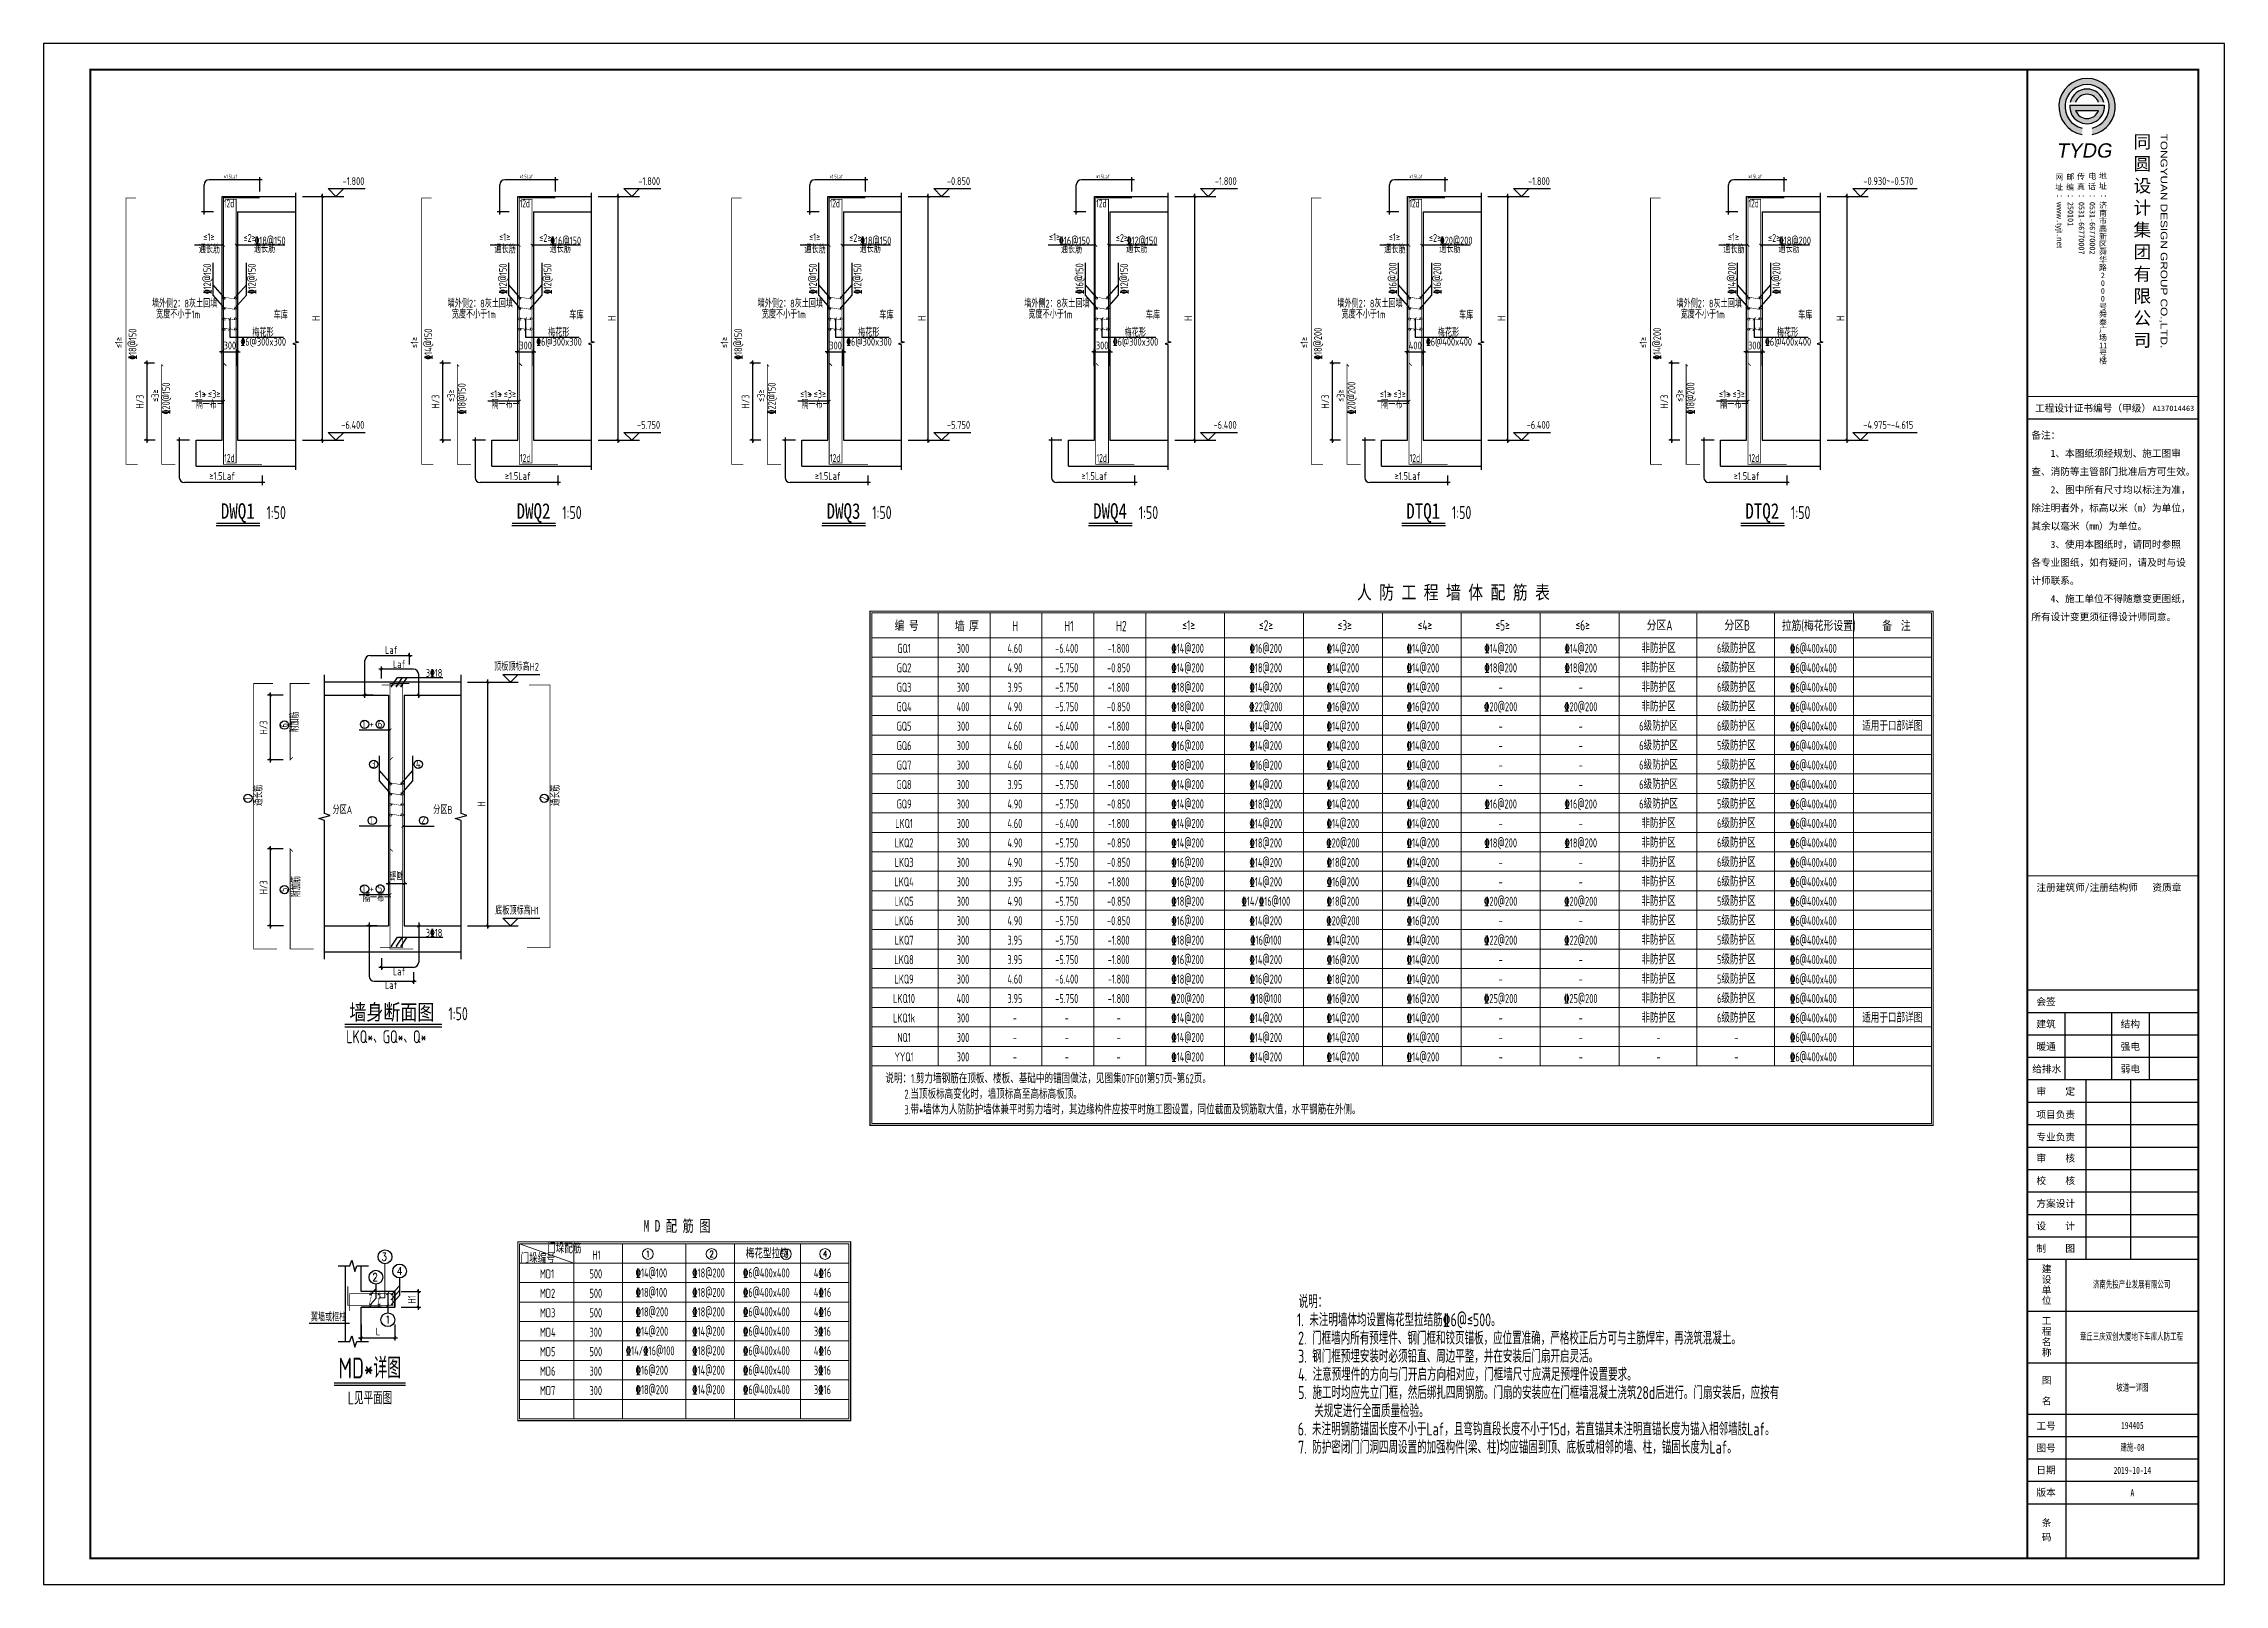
# Model space of a CAD drawing. Extents: x -502255 to 1362592, y -400300 to 332622.
# Drawn here: x 392832 to 434882, y -96005 to -66305 of the extents above; entities that cross this region are included whole.
import ezdxf
from ezdxf.enums import TextEntityAlignment as Align

# ---------------------------------------------------------------- set-up
doc = ezdxf.new("R2010")
doc.units = 0
doc.header["$LTSCALE"] = 1000
doc.header["$MEASUREMENT"] = 0
doc.linetypes.add('DASH', pattern=[0.35, 0.25, -0.1])
for name, color, linetype in [('0_XREF', 7, 'Continuous'), ('AXIS_TEXT', 7, 'Continuous'), ('COLU_DE_NUM', 7, 'Continuous'), ('DETL', 7, 'Continuous'), ('DIM', 3, 'Continuous'), ('ECA_TK', 7, 'Continuous'), ('hz', 7, 'Continuous'), ('PUB_DIM', 3, 'Continuous'), ('PUB_TEXT', 7, 'Continuous'), ('REIN', 1, 'Continuous'), ('REINL', 1, 'Continuous'), ('TEXT', 53, 'Continuous'), ('THIN', 7, 'Continuous'), ('tk', 7, 'Continuous'), ('WALL', 2, 'Continuous')]:
    doc.layers.add(name, color=color, linetype=linetype)
for name, color, linetype, lineweight in [('3E柱编号', 7, 'Continuous', 13), ('G_DIM_IN（内尺寸）', 3, 'Continuous', 13), ('QZTEXT', 2, 'Continuous', 13), ('表格文字', 7, 'Continuous', 18), ('表格边线', 105, 'Continuous', 18)]:
    doc.layers.add(name, color=color, linetype=linetype, lineweight=lineweight)
doc.styles.add('_TCH_AXIS', font='COMPLEX', dxfattribs={"bigfont": 'GBCBIG'})
doc.styles.add('CCDI_T0G_01', font='arial.ttf')
doc.styles.get("Standard").update_dxf_attribs({"font": 'tssdeng2.shx', "width": 0.7, "bigfont": '@@hztxt.shx'})
doc.styles.add('SUNTXT', font='', dxfattribs={"height": 2.5})
doc.styles.add('TSSD_Dimension', font='tssdeng.shx', dxfattribs={"width": 0.7, "bigfont": 'Tssdchn.shx'})
doc.styles.add('TSSD_Label', font='tssdeng2.shx', dxfattribs={"width": 0.7, "bigfont": 'tssdchn.shx'})
doc.styles.add('TSSD_Rein', font='tssdeng2.shx', dxfattribs={"width": 0.7, "bigfont": 'hztxt.shx'})
doc.styles.add('tyad', font='swissk.ttf', dxfattribs={"height": 2.5})
doc.styles.add('TYDG_01', font='', dxfattribs={"width": 0.8})
doc.styles.add('黑体', font='simhei.ttf', dxfattribs={"width": 0.65})
doc.styles.get('SUNTXT').set_extended_font_data('SimSun')
doc.styles.get('TYDG_01').set_extended_font_data('SimSun')
doc.dimstyles.new('TSSD_50_50', dxfattribs={"dimtxt": 150, "dimasz": 50, "dimexe": 50, "dimexo": 125, "dimgap": 50, "dimtad": 1, "dimdec": 0, "dimzin": 0, "dimdsep": 46, "dimtxsty": 'Standard', "dimblk": 'ARCHTICK', "dimcen": 0, "dimdle": 50, "dimclrt": 7, "dimadec": 0, "dimazin": 0, "dimtfac": 1, "dimtdec": 0, "dimtix": 1, "dimtmove": 2, "dimatfit": 3, "dimfxl": 1, "dimtolj": 1, "dimtzin": 0, "dimarcsym": 0})

msp = doc.modelspace()

# ---------------------------------------------------------------- texts
at = {"lineweight": 15, "style": '黑体', "width": 0.7}
msp.add_text('M D 配 筋 图', height=225, dxfattribs=at).set_placement((405045.8, -89095), align=Align.MIDDLE_CENTER)
at = {"layer": 'AXIS_TEXT', "style": '_TCH_AXIS'}
for s, width, p, p2 in [('3', 1.064702, (399343.1, -89766.5), (399451.1, -89766.5)), ('4', 0.931614, (399641.8, -90041.5), (399749.8, -90041.5)), ('2', 1.064702, (399168.7, -90161.1), (399276.8, -90161.1)), ('1', 1.656203, (399416, -90979.7), (399524, -90979.7))]:
    msp.add_text(s, height=152.2, dxfattribs=dict(at, width=width)).set_placement(p, p2, align=Align.FIT)
at = {"layer": 'AXIS_TEXT', "lineweight": 15, "style": '_TCH_AXIS'}
for s, width, p, p2 in [('1', 1.656203, (404442.3, -89695.4), (404526.4, -89695.4)), ('2', 1.064702, (405670.5, -89695.4), (405754.5, -89695.4)), ('3', 1.064702, (407109, -89697.7), (407193, -89697.7)), ('4', 0.931614, (407857.7, -89695.4), (407941.8, -89695.4))]:
    msp.add_text(s, height=118.4, dxfattribs=dict(at, width=width)).set_placement(p, p2, align=Align.FIT)
at = {"layer": 'COLU_DE_NUM', "style": 'TSSD_Label', "width": 0.7}
for s, height, p in [('1:50', 250, (397129.9, -75470.1)), ('1:50', 250, (402832.4, -75470.1)), ('1:50', 250, (408809.4, -75470.1)), ('1:50', 250, (413949.2, -75470.1)), ('1:50', 250, (419987.5, -75470.1)), ('1:50', 250, (426526.1, -75470.1)), ('1:50', 250, (400637.4, -85129.9)), ('MD*详图', 400, (398518.8, -92036.2))]:
    msp.add_text(s, height=height, dxfattribs=at).set_placement(p)
at = {"layer": 'DIM', "color": 7, "style": 'TSSD_Dimension', "width": 0.7}
for p in [(399415.5, -78068.9), (399567.3, -78341.3), (399413.7, -84527.3), (399567.3, -84264.3)]:
    msp.add_text('Laf', height=150, dxfattribs=at).set_placement(p)
at = {"layer": 'DIM', "color": 7, "char_height": 75, "attachment_point": 5, "style": 'TSSD_Dimension'}
for insert in [(396438.2, -68867), (402140.6, -68867), (408117.7, -68867), (413257.4, -68867), (419295.7, -68867), (425834.3, -68867)]:
    msp.add_mtext('≥1.5Laf', dxfattribs=dict(at, insert=insert))
at = {"layer": 'PUB_TEXT', "style": 'TYDG_01', "width": 0.8}
for s, p in [('DWQ1', (396249.3, -75464.7)), ('DWQ2', (401951.7, -75464.7)), ('DWQ3', (407928.8, -75464.7)), ('DWQ4', (413068.6, -75464.7)), ('DTQ1', (419106.8, -75464.7)), ('DTQ2', (425645.5, -75464.7)), ('墙身断面图', (398727.5, -85124.5))]:
    msp.add_text(s, height=300, dxfattribs=at).set_placement(p)
at = {"layer": 'QZTEXT', "color": 7, "lineweight": 15, "style": 'TSSD_Rein', "width": 0.7}
for s, p in [('门垛配筋', (402541.8, -89621.6)), ('梅花型拉钩', (406371.6, -89720.2)), ('门垛编号', (402028.5, -89809.5)), ('H1', (403412.5, -89744.9))]:
    msp.add_text(s, height=175, dxfattribs=at).set_placement(p)
at = {"layer": 'QZTEXT', "color": 2, "lineweight": 15, "style": 'TSSD_Rein', "width": 0.7}
for s, p in [('MD1', (402401.6, -90107.2)), ('500', (403357.1, -90107.2)), ('\x8414@100', (404246.5, -90089.4)), ('\x8418@200', (405337.6, -90089.4)), ('\x846@400x400', (406315.5, -90089.4)), ('4\x8416', (407683.7, -90089.4)), ('MD2', (402401.6, -90482.2)), ('500', (403357.1, -90482.2)), ('\x8418@100', (404246.5, -90464.4)), ('\x8418@200', (405337.6, -90464.4)), ('\x846@400x400', (406315.5, -90464.4)), ('4\x8416', (407683.7, -90464.4)), ('MD3', (402401.6, -90857.2)), ('500', (403357.1, -90857.2)), ('\x8418@200', (404246.5, -90839.4)), ('\x8418@200', (405337.6, -90839.4)), ('\x846@400x400', (406315.5, -90839.4)), ('4\x8416', (407683.7, -90839.4)), ('MD4', (402401.6, -91232.2)), ('300', (403357.1, -91232.2)), ('\x8414@200', (404246.5, -91214.4)), ('\x8414@200', (405337.6, -91214.4)), ('\x846@400x400', (406315.5, -91214.4)), ('3\x8416', (407683.7, -91214.4)), ('MD5', (402401.6, -91607.2)), ('500', (403357.1, -91607.2)), ('\x8414/\x8416@100', (404056.5, -91589.4)), ('\x8418@200', (405337.6, -91589.4)), ('\x846@400x400', (406315.5, -91589.4)), ('4\x8416', (407683.7, -91589.4)), ('MD6', (402401.6, -91982.2)), ('300', (403357.1, -91982.2)), ('\x8416@200', (404246.5, -91964.4)), ('\x8414@200', (405337.6, -91964.4)), ('\x846@400x400', (406315.5, -91964.4)), ('3\x8416', (407683.7, -91964.4)), ('MD7', (402401.6, -92357.2)), ('300', (403357.1, -92357.2)), ('\x8418@200', (404246.5, -92339.4)), ('\x8414@200', (405337.6, -92339.4)), ('\x846@400x400', (406315.5, -92339.4)), ('3\x8416', (407683.7, -92339.4))]:
    msp.add_text(s, height=175, dxfattribs=at).set_placement(p)
at = {"layer": 'TEXT', "lineweight": 15, "ltscale": 100, "style": 'TSSD_Label'}
for s, width, p in [('12d', 0.6, (396306.9, -69461.2)), ('12d', 0.6, (402009.4, -69461.2)), ('12d', 0.6, (407986.4, -69461.2)), ('12d', 0.6, (413126.2, -69461.2)), ('12d', 0.6, (419164.5, -69461.2)), ('12d', 0.6, (425703.1, -69461.2)), ('\x8418@150', 0.7, (396899.7, -70176.2)), ('\x8416@150', 0.7, (402602.1, -70176.2)), ('\x8418@150', 0.7, (408579.2, -70176.2)), ('\x8416@150', 0.7, (412413.6, -70176.2)), ('\x8412@150', 0.7, (413719, -70176.2)), ('\x8420@200', 0.7, (419757.2, -70176.2)), ('\x8418@200', 0.7, (426295.8, -70176.2)), ('梅花形', 0.7, (396857.6, -71953.7)), ('梅花形', 0.7, (402560, -71953.7)), ('梅花形', 0.7, (408537.1, -71953.7)), ('梅花形', 0.7, (413676.8, -71953.7)), ('梅花形', 0.7, (419715.1, -71953.7)), ('梅花形', 0.7, (426253.7, -71953.7)), ('\x846@300x300', 0.7, (396630.5, -72127.3)), ('\x846@300x300', 0.7, (402332.9, -72127.3)), ('\x846@300x300', 0.7, (408310, -72127.3)), ('\x846@300x300', 0.7, (413449.8, -72127.3)), ('\x846@400x400', 0.7, (419488, -72127.3)), ('\x846@400x400', 0.7, (426026.7, -72127.3)), ('12d', 0.6, (396314.1, -74367.9)), ('12d', 0.6, (402016.5, -74367.9)), ('12d', 0.6, (407993.6, -74367.9)), ('12d', 0.6, (413133.4, -74367.9)), ('12d', 0.6, (419171.6, -74367.9)), ('12d', 0.6, (425710.3, -74367.9))]:
    msp.add_text(s, height=150, dxfattribs=dict(at, width=width)).set_placement(p)
at = {"layer": 'TEXT', "lineweight": 15, "style": 'TSSD_Label', "width": 0.7}
for s, p in [('通长筋', (395824, -70390.3)), ('\x921\x93', (395911.5, -70153.5)), ('\x922\x93', (396685, -70171.3)), ('通长筋', (396886.3, -70380.9)), ('通长筋', (401526.4, -70390.3)), ('\x921\x93', (401613.9, -70153.5)), ('\x922\x93', (402387.4, -70171.3)), ('通长筋', (402588.7, -70380.9)), ('通长筋', (407503.5, -70390.3)), ('\x921\x93', (407591, -70153.5)), ('\x922\x93', (408364.5, -70171.3)), ('通长筋', (408565.8, -70380.9)), ('\x921\x93', (412217, -70153.5)), ('通长筋', (412447, -70390.3)), ('\x922\x93', (413504.3, -70171.3)), ('通长筋', (413705.6, -70380.9)), ('通长筋', (418681.5, -70390.3)), ('\x921\x93', (418769, -70153.5)), ('\x922\x93', (419542.5, -70171.3)), ('通长筋', (419743.8, -70380.9)), ('通长筋', (425220.2, -70390.3)), ('\x921\x93', (425307.7, -70153.5)), ('\x922\x93', (426081.2, -70171.3)), ('通长筋', (426282.5, -70380.9)), ('\x921\x93', (395738.7, -73179.9)), ('+', (395896, -73179.9)), ('\x923\x93', (396000.5, -73179.9)), ('\x921\x93', (401441.2, -73179.9)), ('+', (401598.4, -73179.9)), ('\x923\x93', (401702.9, -73179.9)), ('\x921\x93', (407418.2, -73179.9)), ('+', (407575.5, -73179.9)), ('\x923\x93', (407680, -73179.9)), ('\x921\x93', (418596.3, -73179.9)), ('+', (418753.5, -73179.9)), ('\x923\x93', (418858, -73179.9)), ('\x921\x93', (425134.9, -73179.9)), ('+', (425292.1, -73179.9)), ('\x923\x93', (425396.7, -73179.9)), ('隔一布一', (395764.3, -73384.3)), ('隔一布一', (401466.7, -73384.3)), ('隔一布一', (407443.8, -73384.3)), ('隔一布一', (418621.8, -73384.3)), ('隔一布一', (425160.5, -73384.3)), ('隔一布一', (398988.9, -82894.8))]:
    msp.add_text(s, height=150, dxfattribs=at).set_placement(p, align=Align.BOTTOM_LEFT)
at = {"layer": 'TEXT', "lineweight": 15, "ltscale": 100, "style": 'TSSD_Label', "width": 0.7}
for s, p in [('\x8412@150', (396062.6, -71134.2)), ('\x8412@150', (396922.6, -71134.2)), ('\x8412@150', (401765, -71134.2)), ('\x8412@150', (402625, -71134.2)), ('\x8412@150', (407742.1, -71134.2)), ('\x8412@150', (408602.1, -71134.2)), ('\x8416@150', (412881.9, -71134.2)), ('\x8412@150', (413741.9, -71134.2)), ('\x8416@200', (418920.1, -71134.2)), ('\x8416@200', (419780.1, -71134.2)), ('\x8414@200', (425458.8, -71134.2)), ('\x8414@200', (426318.8, -71134.2)), ('\x921\x93', (394355.8, -72175.6)), ('\x921\x93', (400058.2, -72175.6)), ('\x921\x93', (406035.3, -72175.6)), ('\x921\x93', (417213.3, -72175.6)), ('\x921\x93', (423752, -72175.6)), ('\x923\x93', (395059.1, -73212.1)), ('\x923\x93', (400761.5, -73212.1)), ('\x923\x93', (406738.6, -73212.1)), ('\x923\x93', (417916.6, -73212.1)), ('\x923\x93', (424455.3, -73212.1))]:
    msp.add_text(s, height=150, rotation=90, dxfattribs=at).set_placement(p)
at = {"layer": 'TEXT', "style": 'TSSD_Label', "width": 0.7}
for s, p in [('墙外侧2：8灰土回填', (394921.3, -71437.5)), ('宽度不小于1m', (395001.4, -71645.3)), ('墙外侧2：8灰土回填', (400623.7, -71437.5)), ('宽度不小于1m', (400703.9, -71645.3)), ('墙外侧2：8灰土回填', (406600.8, -71437.5)), ('宽度不小于1m', (406680.9, -71645.3)), ('墙外侧2：8灰土回填', (411740.6, -71437.5)), ('宽度不小于1m', (411820.7, -71645.3)), ('墙外侧2：8灰土回填', (417778.8, -71437.5)), ('宽度不小于1m', (417859, -71645.3)), ('墙外侧2：8灰土回填', (424317.4, -71437.5)), ('宽度不小于1m', (424397.6, -71645.3))]:
    msp.add_text(s, height=150, dxfattribs=at).set_placement(p, align=Align.BOTTOM_LEFT)
for s, height, p in [('车库', 150, (397267.7, -71616.3)), ('车库', 150, (402970.1, -71616.3)), ('车库', 150, (408947.2, -71616.3)), ('车库', 150, (414087, -71616.3)), ('车库', 150, (420125.2, -71616.3)), ('车库', 150, (426663.8, -71616.3)), ('3\x8418', 150, (400201, -78512.3)), ('3\x8418', 150, (400201, -83519.3)), ('说明：', 250, (417031.7, -90679)), ('1. 未注明墙体均设置梅花型拉结筋\x846@≤500。', 250, (416998.1, -91031)), ('2. 门框墙内所有预埋件、钢门框和铰页锚板，应位置准确，严格校正后方可与主筋焊牢，再浇筑混凝土。', 250, (417021.2, -91382.6)), ('3. 钢门框预埋安装时必须铅直、周边平整，并在安装后门扇开启灵活。', 250, (417021.2, -91732.3)), ('4. 注意预埋件的方向与门开启方向相对应，门框墙尺寸应满足预埋件设置要求。', 250, (417021.2, -92082.3)), ('L见平面图', 250, (398697.7, -92537.9)), ('5. 施工时均应先立门框，然后绑扎四周钢筋。门扇的安装应在门框墙混凝土浇筑28d后进行。门扇安装后，应按有', 250, (417021.2, -92434.3)), ('关规定进行全面质量检验。', 250, (417333.3, -92785.9)), ('6. 未注明钢筋锚固长度不小于Laf，且弯钩直段长度不小于15d，若直锚其未注明直锚长度为锚入相邻墙肢Laf。', 250, (417013.5, -93135.6)), ('7. 防护密闭门门洞四周设置的加强构件(梁、柱)均应锚固到顶、底板或相邻的墙、柱，锚固长度为Laf。', 250, (417021.2, -93485.6))]:
    msp.add_text(s, height=height, dxfattribs=at).set_placement(p)
for s, p in [('\x8418@150', (394621.5, -72396)), ('\x8414@150', (400323.9, -72396)), ('\x8418@150', (406301, -72396)), ('\x8418@200', (417479, -72396)), ('\x8414@200', (424017.6, -72396)), ('\x8420@150', (395267.9, -73449.3)), ('\x8418@150', (400970.3, -73449.3)), ('\x8422@150', (406947.4, -73449.3)), ('\x8420@200', (418125.4, -73449.3)), ('\x8418@200', (424664.1, -73449.3)), ('附加筋', (397749.7, -79587.1)), ('通长筋', (397050.7, -81000.2)), ('通长筋', (402779.6, -81000.2)), ('附加筋', (397781.7, -82761.4))]:
    msp.add_text(s, height=150, rotation=90, dxfattribs=at).set_placement(p)
at = {"layer": 'TEXT', "color": 4, "style": 'TSSD_Rein', "width": 0.7}
for s, height, p in [('编 号', 200, (409242.3, -77626.3)), ('墙 厚', 200, (410401.8, -77632.6)), ('H', 200, (411509, -77632.6)), ('H1', 200, (412509, -77632.6)), ('H2', 200, (413509, -77632.6)), ('\x921\x93', 200, (414788, -77618.6)), ('\x922\x93', 200, (416265.8, -77618.6)), ('\x923\x93', 200, (417782.5, -77618.6)), ('\x924\x93', 200, (419326.3, -77618.6)), ('\x925\x93', 200, (420825.3, -77618.6)), ('\x926\x93', 200, (422369, -77618.6)), ('分区A', 200, (423741.9, -77618.6)), ('分区B', 200, (425241.9, -77618.6)), ('拉筋(梅花形设置)', 200, (426347.9, -77626.3)), ('备  注', 200, (428284.8, -77627.9)), ('说明：1.剪力墙钢筋在顶板、楼板、基础中的锚固做法，见图集07FG01第57页~第62页。', 175, (409061.6, -86344.3)), ('2.当顶板标高变化时，墙顶标高至高标高板顶。', 175, (409430.2, -86644.3)), ('3.带*墙体为人防防护墙体兼平时剪力墙时，其边缘构件应按平时施工图设置，同位截面及钢筋取大值，水平钢筋在外侧。', 175, (409430.2, -86944.3))]:
    msp.add_text(s, height=height, dxfattribs=at).set_placement(p)
for s, p in [('GQ1', (409423.2, -77962.4)), ('300', (410560.2, -77962.4)), ('\x846@400x400', (426956.3, -77962.9)), ('GQ2', (409423.2, -78337.4)), ('300', (410560.2, -78337.4)), ('\x846@400x400', (426956.3, -78337.9)), ('\x846@400x400', (426956.3, -78712.9)), ('\x846@400x400', (426956.3, -79087.9)), ('GQ5', (409423.2, -79462.4)), ('300', (410560.2, -79462.4)), ('\x846@400x400', (426956.3, -79462.9)), ('适用于口部详图', (428477.7, -79462.9)), ('GQ6', (409423.2, -79837.4)), ('300', (410560.2, -79837.4)), ('\x846@400x400', (426956.3, -79837.9)), ('GQ7', (409423.2, -80212.4)), ('300', (410560.2, -80212.4)), ('\x846@400x400', (426956.3, -80212.9)), ('GQ8', (409423.2, -80587.4)), ('300', (410560.2, -80587.4)), ('\x846@400x400', (426956.3, -80587.9)), ('GQ9', (409423.2, -80962.4)), ('300', (410560.2, -80962.4)), ('\x846@400x400', (426956.3, -80962.9)), ('300', (410560.2, -81337.4)), ('\x846@400x400', (426956.3, -81337.9)), ('300', (410560.2, -81712.4)), ('\x846@400x400', (426956.3, -81712.9)), ('\x846@400x400', (426956.3, -82087.9)), ('300', (410560.2, -82087.4)), ('300', (410560.2, -82462.4)), ('\x846@400x400', (426956.3, -82462.9)), ('LKQ5', (409423.2, -82837.4)), ('300', (410560.2, -82837.4)), ('\x846@400x400', (426956.3, -82837.9)), ('LKQ6', (409423.2, -83212.4)), ('300', (410560.2, -83212.4)), ('\x846@400x400', (426956.3, -83212.9)), ('LKQ7', (409423.2, -83587.4)), ('300', (410560.2, -83587.4)), ('\x846@400x400', (426956.3, -83587.9)), ('LKQ8', (409423.2, -83962.4)), ('300', (410560.2, -83962.4)), ('\x846@400x400', (426956.3, -83962.9)), ('LKQ9', (409423.2, -84337.4)), ('300', (410560.2, -84337.4)), ('\x846@400x400', (426956.3, -84337.9)), ('LKQ10', (409423.2, -84712.4)), ('400', (410560.2, -84712.4)), ('\x846@400x400', (426956.3, -84712.9)), ('LKQ1k', (409423.2, -85087.4)), ('300', (410560.2, -85087.4)), ('\x846@400x400', (426956.3, -85087.9)), ('\x846@400x400', (426956.3, -85462.9)), ('适用于口部详图', (428477.7, -85087.9)), ('YYQ1', (409423.2, -85837.4)), ('NQ1', (409423.2, -85462.4)), ('300', (410560.2, -85462.4)), ('300', (410560.2, -85837.4)), ('\x846@400x400', (426956.3, -85837.9))]:
    msp.add_text(s, height=175, dxfattribs=at).set_placement(p, align=Align.MIDDLE_CENTER)
at = {"layer": 'TEXT', "color": 3, "style": 'TSSD_Rein', "width": 0.7}
for s, p in [('4.60', (411560.2, -77962.4)), ('-6.400', (412560.2, -77962.4)), ('-1.800', (413560.2, -77962.4)), ('4.90', (411560.2, -78337.4)), ('3.95', (411560.2, -78712.4)), ('-5.750', (412560.2, -78337.4)), ('-5.750', (412560.2, -78712.4)), ('-0.850', (413560.2, -78337.4)), ('-1.800', (413560.2, -78712.4)), ('4.90', (411560.2, -79087.4)), ('-5.750', (412560.2, -79087.4)), ('-0.850', (413560.2, -79087.4)), ('4.60', (411560.2, -79462.4)), ('-6.400', (412560.2, -79462.4)), ('-1.800', (413560.2, -79462.4)), ('4.60', (411560.2, -79837.4)), ('-6.400', (412560.2, -79837.4)), ('-1.800', (413560.2, -79837.4)), ('4.60', (411560.2, -80212.4)), ('-6.400', (412560.2, -80212.4)), ('-1.800', (413560.2, -80212.4)), ('3.95', (411560.2, -80587.4)), ('-5.750', (412560.2, -80587.4)), ('-1.800', (413560.2, -80587.4)), ('4.90', (411560.2, -80962.4)), ('-5.750', (412560.2, -80962.4)), ('-0.850', (413560.2, -80962.4)), ('LKQ1', (409423.2, -81337.4)), ('4.60', (411560.2, -81337.4)), ('-6.400', (412560.2, -81337.4)), ('-1.800', (413560.2, -81337.4)), ('LKQ2', (409423.2, -81712.4)), ('4.90', (411560.2, -81712.4)), ('-5.750', (412560.2, -81712.4)), ('-0.850', (413560.2, -81712.4)), ('LKQ4', (409423.2, -82462.4)), ('LKQ3', (409423.2, -82087.4)), ('4.90', (411560.2, -82087.4)), ('3.95', (411560.2, -82462.4)), ('-5.750', (412560.2, -82087.4)), ('-5.750', (412560.2, -82462.4)), ('-0.850', (413560.2, -82087.4)), ('-1.800', (413560.2, -82462.4)), ('4.90', (411560.2, -82837.4)), ('-5.750', (412560.2, -82837.4)), ('-0.850', (413560.2, -82837.4)), ('4.90', (411560.2, -83212.4)), ('-5.750', (412560.2, -83212.4)), ('-0.850', (413560.2, -83212.4)), ('3.95', (411560.2, -83587.4)), ('-5.750', (412560.2, -83587.4)), ('-1.800', (413560.2, -83587.4)), ('3.95', (411560.2, -83962.4)), ('-5.750', (412560.2, -83962.4)), ('-1.800', (413560.2, -83962.4)), ('4.60', (411560.2, -84337.4)), ('-6.400', (412560.2, -84337.4)), ('-1.800', (413560.2, -84337.4)), ('3.95', (411560.2, -84712.4)), ('-5.750', (412560.2, -84712.4)), ('-1.800', (413560.2, -84712.4)), ('-', (411560.2, -85087.4)), ('-', (412560.2, -85087.4)), ('-', (413560.2, -85087.4)), ('-', (411560.2, -85462.4)), ('-', (412560.2, -85462.4)), ('-', (413560.2, -85462.4)), ('-', (411560.2, -85837.4)), ('-', (412560.2, -85837.4)), ('-', (413560.2, -85837.4))]:
    msp.add_text(s, height=175, dxfattribs=at).set_placement(p, align=Align.MIDDLE_CENTER)
at = {"layer": 'TEXT', "color": 4, "style": 'TSSD_Rein', "width": 0.7}
for s, p in [('\x8414@200', (414890.3, -78049.9)), ('\x8416@200', (416398.6, -78049.9)), ('\x8414@200', (417884.9, -78049.9)), ('\x8414@200', (419428.6, -78049.9)), ('\x8414@200', (420927.6, -78049.9)), ('\x8414@200', (422471.3, -78049.9)), ('非防护区', (423971.3, -78049.9)), ('6级防护区', (425471.3, -78049.9)), ('\x8414@200', (414890.3, -78424.9)), ('\x8418@200', (416398.6, -78424.9)), ('\x8414@200', (417884.9, -78424.9)), ('\x8414@200', (419428.6, -78424.9)), ('\x8418@200', (420927.6, -78424.9)), ('\x8418@200', (422471.3, -78424.9)), ('非防护区', (423971.3, -78424.9)), ('非防护区', (423971.3, -78799.9)), ('6级防护区', (425471.3, -78424.9)), ('6级防护区', (425471.3, -78799.9)), ('\x8420@200', (420927.6, -79174.9)), ('-', (420927.6, -78799.9)), ('\x8420@200', (422471.3, -79174.9)), ('-', (422471.3, -78799.9)), ('非防护区', (423971.3, -79174.9)), ('6级防护区', (425471.3, -79174.9)), ('\x8414@200', (414890.3, -79549.9)), ('\x8414@200', (416398.6, -79549.9)), ('\x8414@200', (417884.9, -79549.9)), ('\x8414@200', (419428.6, -79549.9)), ('-', (420927.6, -79549.9)), ('-', (422471.3, -79549.9)), ('6级防护区', (423971.3, -79549.9)), ('6级防护区', (425471.3, -79549.9)), ('\x8416@200', (414890.3, -79924.9)), ('\x8414@200', (416398.6, -79924.9)), ('\x8414@200', (417884.9, -79924.9)), ('\x8414@200', (419428.6, -79924.9)), ('-', (420927.6, -79924.9)), ('-', (422471.3, -79924.9)), ('6级防护区', (423971.3, -79924.9)), ('5级防护区', (425471.3, -79924.9)), ('\x8418@200', (414890.3, -80299.9)), ('\x8416@200', (416398.6, -80299.9)), ('\x8414@200', (417884.9, -80299.9)), ('\x8414@200', (419428.6, -80299.9)), ('-', (420927.6, -80299.9)), ('-', (422471.3, -80299.9)), ('6级防护区', (423971.3, -80299.9)), ('5级防护区', (425471.3, -80299.9)), ('\x8414@200', (414890.3, -80674.9)), ('\x8414@200', (416398.6, -80674.9)), ('\x8414@200', (417884.9, -80674.9)), ('\x8414@200', (419428.6, -80674.9)), ('-', (420927.6, -80674.9)), ('-', (422471.3, -80674.9)), ('6级防护区', (423971.3, -80674.9)), ('5级防护区', (425471.3, -80674.9)), ('\x8414@200', (414890.3, -81049.9)), ('\x8418@200', (416398.6, -81049.9)), ('\x8414@200', (417884.9, -81049.9)), ('\x8414@200', (419428.6, -81049.9)), ('\x8416@200', (420927.6, -81049.9)), ('\x8416@200', (422471.3, -81049.9)), ('6级防护区', (423971.3, -81049.9)), ('5级防护区', (425471.3, -81049.9)), ('\x8414@200', (414890.3, -81424.9)), ('\x8414@200', (416398.6, -81424.9)), ('\x8414@200', (417884.9, -81424.9)), ('\x8414@200', (419428.6, -81424.9)), ('-', (420927.6, -81424.9)), ('-', (422471.3, -81424.9)), ('非防护区', (423971.3, -81424.9)), ('6级防护区', (425471.3, -81424.9)), ('\x8414@200', (414890.3, -81799.9)), ('\x8416@200', (414890.3, -82174.9)), ('\x8418@200', (416398.6, -81799.9)), ('\x8414@200', (416398.6, -82174.9)), ('\x8420@200', (417884.9, -81799.9)), ('\x8418@200', (417884.9, -82174.9)), ('\x8414@200', (419428.6, -81799.9)), ('\x8414@200', (419428.6, -82174.9)), ('\x8418@200', (420927.6, -81799.9)), ('\x8418@200', (422471.3, -81799.9)), ('非防护区', (423971.3, -81799.9)), ('非防护区', (423971.3, -82174.9)), ('6级防护区', (425471.3, -81799.9)), ('6级防护区', (425471.3, -82174.9)), ('\x8416@200', (414890.3, -82549.9)), ('\x8414@200', (416398.6, -82549.9)), ('\x8416@200', (417884.9, -82549.9)), ('\x8414@200', (419428.6, -82549.9)), ('-', (420927.6, -82174.9)), ('-', (422471.3, -82174.9)), ('非防护区', (423971.3, -82549.9)), ('6级防护区', (425471.3, -82549.9)), ('\x8418@200', (414890.3, -82924.9)), ('\x8414/\x8416@100', (416398.6, -82924.9)), ('\x8418@200', (417884.9, -82924.9)), ('\x8414@200', (419428.6, -82924.9)), ('\x8420@200', (420927.6, -82924.9)), ('-', (420927.6, -82549.9)), ('\x8420@200', (422471.3, -82924.9)), ('-', (422471.3, -82549.9)), ('非防护区', (423971.3, -82924.9)), ('5级防护区', (425471.3, -82924.9)), ('\x8416@200', (414890.3, -83299.9)), ('\x8414@200', (416398.6, -83299.9)), ('\x8420@200', (417884.9, -83299.9)), ('\x8416@200', (419428.6, -83299.9)), ('-', (420927.6, -83299.9)), ('-', (422471.3, -83299.9)), ('非防护区', (423971.3, -83299.9)), ('5级防护区', (425471.3, -83299.9)), ('\x8418@200', (414890.3, -83674.9)), ('\x8416@100', (416398.6, -83674.9)), ('\x8414@200', (417884.9, -83674.9)), ('\x8414@200', (419428.6, -83674.9)), ('\x8422@200', (420927.6, -83674.9)), ('\x8422@200', (422471.3, -83674.9)), ('非防护区', (423971.3, -83674.9)), ('5级防护区', (425471.3, -83674.9)), ('\x8416@200', (414890.3, -84049.9)), ('\x8414@200', (416398.6, -84049.9)), ('\x8416@200', (417884.9, -84049.9)), ('\x8414@200', (419428.6, -84049.9)), ('-', (420927.6, -84049.9)), ('-', (422471.3, -84049.9)), ('非防护区', (423971.3, -84049.9)), ('5级防护区', (425471.3, -84049.9)), ('\x8418@200', (414890.3, -84424.9)), ('\x8416@200', (416398.6, -84424.9)), ('\x8418@200', (417884.9, -84424.9)), ('\x8414@200', (419428.6, -84424.9)), ('-', (420927.6, -84424.9)), ('-', (422471.3, -84424.9)), ('非防护区', (423971.3, -84424.9)), ('5级防护区', (425471.3, -84424.9)), ('\x8420@200', (414890.3, -84799.9)), ('\x8418@100', (416398.6, -84799.9)), ('\x8416@200', (417884.9, -84799.9)), ('\x8416@200', (419428.6, -84799.9)), ('\x8425@200', (420927.6, -84799.9)), ('\x8425@200', (422471.3, -84799.9)), ('非防护区', (423971.3, -84799.9)), ('6级防护区', (425471.3, -84799.9)), ('\x8414@200', (414890.3, -85174.9)), ('\x8414@200', (414890.3, -85549.9)), ('\x8414@200', (416398.6, -85174.9)), ('\x8414@200', (416398.6, -85549.9)), ('\x8414@200', (417884.9, -85174.9)), ('\x8414@200', (417884.9, -85549.9)), ('\x8414@200', (419428.6, -85174.9)), ('\x8414@200', (419428.6, -85549.9)), ('-', (420927.6, -85174.9)), ('-', (422471.3, -85174.9)), ('非防护区', (423971.3, -85174.9)), ('6级防护区', (425471.3, -85174.9)), ('\x8414@200', (414890.3, -85924.9)), ('\x8414@200', (416398.6, -85924.9)), ('\x8414@200', (417884.9, -85924.9)), ('\x8414@200', (419428.6, -85924.9)), ('-', (420927.6, -85549.9)), ('-', (422471.3, -85549.9)), ('-', (423971.3, -85549.9)), ('-', (425471.3, -85549.9)), ('-', (420927.6, -85924.9)), ('-', (422471.3, -85924.9)), ('-', (423971.3, -85924.9)), ('-', (425471.3, -85924.9))]:
    msp.add_text(s, height=175, dxfattribs=at).set_placement(p, align=Align.CENTER)
at = {"layer": 'TEXT', "color": 2, "style": 'TSSD_Rein', "width": 0.7}
for s, p in [('GQ3', (409423.2, -78712.4)), ('300', (410560.2, -78712.4)), ('GQ4', (409423.2, -79087.4)), ('400', (410560.2, -79087.4))]:
    msp.add_text(s, height=175, dxfattribs=at).set_placement(p, align=Align.MIDDLE_CENTER)
for s, p in [('\x8418@200', (414890.3, -78799.9)), ('\x8414@200', (416398.6, -78799.9)), ('\x8414@200', (417884.9, -78799.9)), ('\x8414@200', (419428.6, -78799.9)), ('\x8418@200', (414890.3, -79174.9)), ('\x8422@200', (416398.6, -79174.9)), ('\x8416@200', (417884.9, -79174.9)), ('\x8416@200', (419428.6, -79174.9))]:
    msp.add_text(s, height=175, dxfattribs=at).set_placement(p, align=Align.CENTER)
at = {"layer": 'TEXT', "style": 'TSSD_Label', "width": 0.7}
for s, height, p in [('+', 150, (399159, -79493.7)), ('分区A', 150, (398592.4, -81151.3)), ('分区B', 150, (400530.5, -81151.3)), ('+', 150, (399159, -82667.2)), ('LKQ*、GQ*、Q*', 250, (399441.3, -85573.8))]:
    msp.add_text(s, height=height, dxfattribs=at).set_placement(p, align=Align.CENTER)
at = {"layer": 'TEXT', "ltscale": 99, "style": 'TSSD_Label', "width": 0.7}
msp.add_text('翼墙或框柱', height=150, rotation=0.00001, dxfattribs=at).set_placement((397984.8, -90932.6))
at = {"layer": 'TEXT', "lineweight": 15, "char_height": 150, "attachment_point": 5, "style": 'TSSD_Label'}
for insert in [(396274.9, -74640.7), (401977.3, -74640.7), (407954.4, -74640.7), (413094.2, -74640.7), (419132.4, -74640.7), (425671, -74640.7)]:
    msp.add_mtext('≥1.5Laf', dxfattribs=dict(at, insert=insert))
at = {"layer": 'THIN', "style": 'TSSD_Label', "width": 0.7}
for s, p in [('-1.800', (399017, -69075.3)), ('-1.800', (404719.4, -69075.3)), ('-0.850', (410696.5, -69075.3)), ('-1.800', (415836.3, -69075.3)), ('-1.800', (421874.5, -69075.3)), ('-0.930~-0.570', (428882.7, -69075.3)), ('-6.400', (399017, -73775.3)), ('-5.750', (404719.4, -73775.3)), ('-5.750', (410696.5, -73775.3)), ('-6.400', (415836.3, -73775.3)), ('-6.400', (421874.5, -73775.3)), ('-4.975~-4.615', (428882.7, -73775.3)), ('顶板顶标高H2', (402382.8, -78438.2)), ('底板顶标高H1', (402382.8, -83138.2))]:
    msp.add_text(s, height=150, dxfattribs=at).set_placement(p, align=Align.BOTTOM_RIGHT)
at = {"layer": 'tk', "char_height": 136.5, "attachment_point": 5, "style": '黑体'}
for s, insert, width in [('济南先投产业发展有限公司', (433093.2, -90228.9), 2359.5), ('章丘三庆双创大厦地下车库人防工程', (433089.2, -91233.6), 2359.5), ('坡道一详图', (433108.2, -92216.6), 2389.5), ('194405', (433107.7, -92943.2), 2548.5), ('建施-08', (433110.4, -93369.1), 2411), ('2019-10-14', (433107.7, -93808.1), 2548.5), ('A', (433107.7, -94240.6), 2548.5)]:
    msp.add_mtext(s, dxfattribs=dict(at, insert=insert, width=width))
at = {"layer": '表格文字', "linetype": 'Continuous', "style": 'TYDG_01', "width": 0.8}
msp.add_text('人 防 工 程 墙 体 配 筋 表', height=262.5, dxfattribs=at).set_placement((420016.4, -77092.3), align=Align.BOTTOM_CENTER)

# ---------------------------------------------------------------- blocks, each defined once
blk = doc.blocks.new('_ArchTick')
at = {"color": 0, "linetype": 'ByBlock', "const_width": 0.4}
blk.add_lwpolyline([(-0.5, -0.5), (0.5, 0.5)], dxfattribs=at)
blk = doc.blocks.new('*D512')
at = {"layer": 'Defpoints', "color": 0, "transparency": 16777216}
for p in [(396573, -72249), (396273, -72639), (396573, -72639)]:
    blk.add_point(p, dxfattribs=at)
at = {"layer": 'PUB_DIM', "color": 0, "lineweight": -2, "transparency": 16777216}
for p, q in [((396273, -72249), (396223, -72249)), ((396273, -72514), (396273, -72199)), ((396273, -72249), (396573, -72249)), ((396573, -72514), (396573, -72199)), ((396573, -72249), (396623, -72249))]:
    blk.add_line(p, q, dxfattribs=at)
at = {"layer": 'PUB_DIM', "color": 0, "lineweight": -2, "transparency": 16777216, "xscale": 50, "yscale": 50, "zscale": 50}
blk.add_blockref('_ArchTick', (396273, -72249), dxfattribs=at)
at = {"layer": 'PUB_DIM', "color": 0, "lineweight": -2, "transparency": 16777216, "xscale": 50, "yscale": 50, "zscale": 50, "rotation": 180}
blk.add_blockref('_ArchTick', (396573, -72249), dxfattribs=at)
at = {"layer": 'PUB_DIM', "color": 7, "transparency": 16777216, "insert": (396423, -72124), "char_height": 150, "attachment_point": 5}
blk.add_mtext('\\A1;300', dxfattribs=at)
blk = doc.blocks.new('*D513')
at = {"layer": 'Defpoints', "color": 0, "transparency": 16777216}
for p in [(397699, -69250), (398209, -69250), (397699, -73950)]:
    blk.add_point(p, dxfattribs=at)
at = {"layer": 'PUB_DIM', "color": 0, "lineweight": -2, "transparency": 16777216}
for p, q in [((397824, -69250), (398259, -69250)), ((398209, -74000), (398209, -69200)), ((397824, -73950), (398259, -73950))]:
    blk.add_line(p, q, dxfattribs=at)
at = {"layer": 'PUB_DIM', "color": 0, "lineweight": -2, "transparency": 16777216, "xscale": 50, "yscale": 50, "zscale": 50}
for p, rotation in [((398209, -69250), 90), ((398209, -73950), 270)]:
    blk.add_blockref('_ArchTick', p, dxfattribs=dict(at, rotation=rotation))
at = {"layer": 'PUB_DIM', "color": 7, "transparency": 16777216, "insert": (398084, -71600), "char_height": 150, "attachment_point": 5, "rotation": 90}
blk.add_mtext('\\A1;H', dxfattribs=at)
blk = doc.blocks.new('*D514')
at = {"layer": 'Defpoints', "color": 0, "transparency": 16777216}
for p in [(395098, -72462), (394822, -73950), (395109, -73950)]:
    blk.add_point(p, dxfattribs=at)
at = {"layer": 'DIM', "color": 0, "lineweight": -2, "transparency": 16777216}
for p, q in [((394973, -72462), (394772, -72462)), ((394822, -72412), (394822, -74000)), ((394984, -73950), (394772, -73950))]:
    blk.add_line(p, q, dxfattribs=at)
at = {"layer": 'DIM', "color": 0, "lineweight": -2, "transparency": 16777216, "xscale": 50, "yscale": 50, "zscale": 50}
for p, rotation in [((394822, -72462), 90), ((394822, -73950), 270)]:
    blk.add_blockref('_ArchTick', p, dxfattribs=dict(at, rotation=rotation))
at = {"layer": 'DIM', "color": 7, "transparency": 16777216, "insert": (394686, -73206), "char_height": 150, "attachment_point": 5, "rotation": 90}
blk.add_mtext('\\A1;H/3', dxfattribs=at)
blk = doc.blocks.new('*D515')
at = {"layer": 'Defpoints', "color": 0, "transparency": 16777216}
for p in [(402275, -72249), (401975, -72639), (402275, -72639)]:
    blk.add_point(p, dxfattribs=at)
at = {"layer": 'PUB_DIM', "color": 0, "lineweight": -2, "transparency": 16777216}
for p, q in [((401975, -72249), (401925, -72249)), ((401975, -72514), (401975, -72199)), ((401975, -72249), (402275, -72249)), ((402275, -72514), (402275, -72199)), ((402275, -72249), (402325, -72249))]:
    blk.add_line(p, q, dxfattribs=at)
at = {"layer": 'PUB_DIM', "color": 0, "lineweight": -2, "transparency": 16777216, "xscale": 50, "yscale": 50, "zscale": 50}
blk.add_blockref('_ArchTick', (401975, -72249), dxfattribs=at)
at = {"layer": 'PUB_DIM', "color": 0, "lineweight": -2, "transparency": 16777216, "xscale": 50, "yscale": 50, "zscale": 50, "rotation": 180}
blk.add_blockref('_ArchTick', (402275, -72249), dxfattribs=at)
at = {"layer": 'PUB_DIM', "color": 7, "transparency": 16777216, "insert": (402125, -72124), "char_height": 150, "attachment_point": 5}
blk.add_mtext('\\A1;300', dxfattribs=at)
blk = doc.blocks.new('*D516')
at = {"layer": 'Defpoints', "color": 0, "transparency": 16777216}
for p in [(403401, -69250), (403912, -69250), (403401, -73950)]:
    blk.add_point(p, dxfattribs=at)
at = {"layer": 'PUB_DIM', "color": 0, "lineweight": -2, "transparency": 16777216}
for p, q in [((403526, -69250), (403962, -69250)), ((403912, -74000), (403912, -69200)), ((403526, -73950), (403962, -73950))]:
    blk.add_line(p, q, dxfattribs=at)
at = {"layer": 'PUB_DIM', "color": 0, "lineweight": -2, "transparency": 16777216, "xscale": 50, "yscale": 50, "zscale": 50}
for p, rotation in [((403912, -69250), 90), ((403912, -73950), 270)]:
    blk.add_blockref('_ArchTick', p, dxfattribs=dict(at, rotation=rotation))
at = {"layer": 'PUB_DIM', "color": 7, "transparency": 16777216, "insert": (403787, -71600), "char_height": 150, "attachment_point": 5, "rotation": 90}
blk.add_mtext('\\A1;H', dxfattribs=at)
blk = doc.blocks.new('*D517')
at = {"layer": 'Defpoints', "color": 0, "transparency": 16777216}
for p in [(400800, -72462), (400525, -73950), (400811, -73950)]:
    blk.add_point(p, dxfattribs=at)
at = {"layer": 'DIM', "color": 0, "lineweight": -2, "transparency": 16777216}
for p, q in [((400675, -72462), (400475, -72462)), ((400525, -72412), (400525, -74000)), ((400686, -73950), (400475, -73950))]:
    blk.add_line(p, q, dxfattribs=at)
at = {"layer": 'DIM', "color": 0, "lineweight": -2, "transparency": 16777216, "xscale": 50, "yscale": 50, "zscale": 50}
for p, rotation in [((400525, -72462), 90), ((400525, -73950), 270)]:
    blk.add_blockref('_ArchTick', p, dxfattribs=dict(at, rotation=rotation))
at = {"layer": 'DIM', "color": 7, "transparency": 16777216, "insert": (400389, -73206), "char_height": 150, "attachment_point": 5, "rotation": 90}
blk.add_mtext('\\A1;H/3', dxfattribs=at)
blk = doc.blocks.new('*D518')
at = {"layer": 'Defpoints', "color": 0, "transparency": 16777216}
for p in [(408252, -72249), (407952, -72639), (408252, -72639)]:
    blk.add_point(p, dxfattribs=at)
at = {"layer": 'PUB_DIM', "color": 0, "lineweight": -2, "transparency": 16777216}
for p, q in [((407952, -72249), (407902, -72249)), ((407952, -72514), (407952, -72199)), ((407952, -72249), (408252, -72249)), ((408252, -72514), (408252, -72199)), ((408252, -72249), (408302, -72249))]:
    blk.add_line(p, q, dxfattribs=at)
at = {"layer": 'PUB_DIM', "color": 0, "lineweight": -2, "transparency": 16777216, "xscale": 50, "yscale": 50, "zscale": 50}
blk.add_blockref('_ArchTick', (407952, -72249), dxfattribs=at)
at = {"layer": 'PUB_DIM', "color": 0, "lineweight": -2, "transparency": 16777216, "xscale": 50, "yscale": 50, "zscale": 50, "rotation": 180}
blk.add_blockref('_ArchTick', (408252, -72249), dxfattribs=at)
at = {"layer": 'PUB_DIM', "color": 7, "transparency": 16777216, "insert": (408102, -72124), "char_height": 150, "attachment_point": 5}
blk.add_mtext('\\A1;300', dxfattribs=at)
blk = doc.blocks.new('*D519')
at = {"layer": 'Defpoints', "color": 0, "transparency": 16777216}
for p in [(409378, -69250), (409889, -69250), (409378, -73950)]:
    blk.add_point(p, dxfattribs=at)
at = {"layer": 'PUB_DIM', "color": 0, "lineweight": -2, "transparency": 16777216}
for p, q in [((409503, -69250), (409939, -69250)), ((409889, -74000), (409889, -69200)), ((409503, -73950), (409939, -73950))]:
    blk.add_line(p, q, dxfattribs=at)
at = {"layer": 'PUB_DIM', "color": 0, "lineweight": -2, "transparency": 16777216, "xscale": 50, "yscale": 50, "zscale": 50}
for p, rotation in [((409889, -69250), 90), ((409889, -73950), 270)]:
    blk.add_blockref('_ArchTick', p, dxfattribs=dict(at, rotation=rotation))
at = {"layer": 'PUB_DIM', "color": 7, "transparency": 16777216, "insert": (409764, -71600), "char_height": 150, "attachment_point": 5, "rotation": 90}
blk.add_mtext('\\A1;H', dxfattribs=at)
blk = doc.blocks.new('*D520')
at = {"layer": 'Defpoints', "color": 0, "transparency": 16777216}
for p in [(406777, -72462), (406502, -73950), (406788, -73950)]:
    blk.add_point(p, dxfattribs=at)
at = {"layer": 'DIM', "color": 0, "lineweight": -2, "transparency": 16777216}
for p, q in [((406652, -72462), (406452, -72462)), ((406502, -72412), (406502, -74000)), ((406663, -73950), (406452, -73950))]:
    blk.add_line(p, q, dxfattribs=at)
at = {"layer": 'DIM', "color": 0, "lineweight": -2, "transparency": 16777216, "xscale": 50, "yscale": 50, "zscale": 50}
for p, rotation in [((406502, -72462), 90), ((406502, -73950), 270)]:
    blk.add_blockref('_ArchTick', p, dxfattribs=dict(at, rotation=rotation))
at = {"layer": 'DIM', "color": 7, "transparency": 16777216, "insert": (406366, -73206), "char_height": 150, "attachment_point": 5, "rotation": 90}
blk.add_mtext('\\A1;H/3', dxfattribs=at)
blk = doc.blocks.new('*D521')
at = {"layer": 'Defpoints', "color": 0, "transparency": 16777216}
for p in [(413392, -72249), (413092, -72639), (413392, -72639)]:
    blk.add_point(p, dxfattribs=at)
at = {"layer": 'PUB_DIM', "color": 0, "lineweight": -2, "transparency": 16777216}
for p, q in [((413092, -72249), (413042, -72249)), ((413092, -72514), (413092, -72199)), ((413092, -72249), (413392, -72249)), ((413392, -72514), (413392, -72199)), ((413392, -72249), (413442, -72249))]:
    blk.add_line(p, q, dxfattribs=at)
at = {"layer": 'PUB_DIM', "color": 0, "lineweight": -2, "transparency": 16777216, "xscale": 50, "yscale": 50, "zscale": 50}
blk.add_blockref('_ArchTick', (413092, -72249), dxfattribs=at)
at = {"layer": 'PUB_DIM', "color": 0, "lineweight": -2, "transparency": 16777216, "xscale": 50, "yscale": 50, "zscale": 50, "rotation": 180}
blk.add_blockref('_ArchTick', (413392, -72249), dxfattribs=at)
at = {"layer": 'PUB_DIM', "color": 7, "transparency": 16777216, "insert": (413242, -72124), "char_height": 150, "attachment_point": 5}
blk.add_mtext('\\A1;300', dxfattribs=at)
blk = doc.blocks.new('*D522')
at = {"layer": 'Defpoints', "color": 0, "transparency": 16777216}
for p in [(414518, -69250), (415029, -69250), (414518, -73950)]:
    blk.add_point(p, dxfattribs=at)
at = {"layer": 'PUB_DIM', "color": 0, "lineweight": -2, "transparency": 16777216}
for p, q in [((414643, -69250), (415079, -69250)), ((415029, -74000), (415029, -69200)), ((414643, -73950), (415079, -73950))]:
    blk.add_line(p, q, dxfattribs=at)
at = {"layer": 'PUB_DIM', "color": 0, "lineweight": -2, "transparency": 16777216, "xscale": 50, "yscale": 50, "zscale": 50}
for p, rotation in [((415029, -69250), 90), ((415029, -73950), 270)]:
    blk.add_blockref('_ArchTick', p, dxfattribs=dict(at, rotation=rotation))
at = {"layer": 'PUB_DIM', "color": 7, "transparency": 16777216, "insert": (414904, -71600), "char_height": 150, "attachment_point": 5, "rotation": 90}
blk.add_mtext('\\A1;H', dxfattribs=at)
blk = doc.blocks.new('*D524')
at = {"layer": 'Defpoints', "color": 0, "transparency": 16777216}
for p in [(400880, -78613), (401398, -78613), (400880, -83313)]:
    blk.add_point(p, dxfattribs=at)
at = {"layer": 'PUB_DIM', "color": 0, "lineweight": -2, "transparency": 16777216}
for p, q in [((401005, -78613), (401448, -78613)), ((401398, -83363), (401398, -78563)), ((401005, -83313), (401448, -83313))]:
    blk.add_line(p, q, dxfattribs=at)
at = {"layer": 'PUB_DIM', "color": 0, "lineweight": -2, "transparency": 16777216, "xscale": 50, "yscale": 50, "zscale": 50}
for p, rotation in [((401398, -78613), 90), ((401398, -83313), 270)]:
    blk.add_blockref('_ArchTick', p, dxfattribs=dict(at, rotation=rotation))
at = {"layer": 'PUB_DIM', "color": 7, "transparency": 16777216, "insert": (401273, -80963), "char_height": 150, "attachment_point": 5, "rotation": 90}
blk.add_mtext('\\A1;H', dxfattribs=at)
blk = doc.blocks.new('*D525')
at = {"layer": 'Defpoints', "color": 0, "transparency": 16777216}
for p in [(399484, -82245), (399784, -82245), (399784, -82492)]:
    blk.add_point(p, dxfattribs=at)
at = {"layer": 'PUB_DIM', "color": 0, "lineweight": -2, "transparency": 16777216}
for p, q in [((399484, -82370), (399484, -82542)), ((399784, -82370), (399784, -82542)), ((399434, -82492), (399834, -82492))]:
    blk.add_line(p, q, dxfattribs=at)
at = {"layer": 'PUB_DIM', "color": 0, "lineweight": -2, "transparency": 16777216, "xscale": 50, "yscale": 50, "zscale": 50, "rotation": 180}
blk.add_blockref('_ArchTick', (399484, -82492), dxfattribs=at)
at = {"layer": 'PUB_DIM', "color": 0, "lineweight": -2, "transparency": 16777216, "xscale": 50, "yscale": 50, "zscale": 50}
blk.add_blockref('_ArchTick', (399784, -82492), dxfattribs=at)
at = {"layer": 'PUB_DIM', "color": 7, "transparency": 16777216, "insert": (399634, -82367), "char_height": 150, "attachment_point": 5}
blk.add_mtext('\\A1;墙厚', dxfattribs=at)
blk = doc.blocks.new('*D526')
at = {"layer": 'Defpoints', "color": 0, "transparency": 16777216}
for p in [(397574, -81825), (397199, -83313), (397585, -83313)]:
    blk.add_point(p, dxfattribs=at)
at = {"layer": 'DIM', "color": 0, "lineweight": -2, "transparency": 16777216}
for p, q in [((397449, -81825), (397149, -81825)), ((397199, -81775), (397199, -83363)), ((397460, -83313), (397149, -83313))]:
    blk.add_line(p, q, dxfattribs=at)
at = {"layer": 'DIM', "color": 0, "lineweight": -2, "transparency": 16777216, "xscale": 50, "yscale": 50, "zscale": 50}
for p, rotation in [((397199, -81825), 90), ((397199, -83313), 270)]:
    blk.add_blockref('_ArchTick', p, dxfattribs=dict(at, rotation=rotation))
at = {"layer": 'DIM', "color": 7, "transparency": 16777216, "insert": (397074, -82569), "char_height": 150, "attachment_point": 5, "rotation": 90}
blk.add_mtext('\\A1;H/3', dxfattribs=at)
blk = doc.blocks.new('*D527')
at = {"layer": 'Defpoints', "color": 0, "transparency": 16777216}
for p in [(397574, -78863), (397199, -80113), (397574, -80113)]:
    blk.add_point(p, dxfattribs=at)
at = {"layer": 'DIM', "color": 0, "lineweight": -2, "transparency": 16777216}
for p, q in [((397449, -78863), (397149, -78863)), ((397199, -78813), (397199, -80163)), ((397449, -80113), (397149, -80113))]:
    blk.add_line(p, q, dxfattribs=at)
at = {"layer": 'DIM', "color": 0, "lineweight": -2, "transparency": 16777216, "xscale": 50, "yscale": 50, "zscale": 50}
for p, rotation in [((397199, -78863), 90), ((397199, -80113), 270)]:
    blk.add_blockref('_ArchTick', p, dxfattribs=dict(at, rotation=rotation))
at = {"layer": 'DIM', "color": 7, "transparency": 16777216, "insert": (397074, -79488), "char_height": 150, "attachment_point": 5, "rotation": 90}
blk.add_mtext('\\A1;H/3', dxfattribs=at)
blk = doc.blocks.new('序号', base_point=(381059, 59123))
at = {"layer": 'TEXT'}
blk.add_circle((381059, 59123), 80, dxfattribs=at)
at = {"layer": 'TEXT', "style": 'TSSD_Rein', "width": 0.7}
blk.add_attdef('1', (381015, 59059), '', height=150, dxfattribs=at)
blk = doc.blocks.new('*D1432')
at = {"layer": 'Defpoints', "color": 0, "transparency": 16777216}
for p in [(419430, -72249), (419130, -72639), (419430, -72639)]:
    blk.add_point(p, dxfattribs=at)
at = {"layer": 'PUB_DIM', "color": 0, "lineweight": -2, "transparency": 16777216}
for p, q in [((419130, -72249), (419080, -72249)), ((419130, -72514), (419130, -72199)), ((419130, -72249), (419430, -72249)), ((419430, -72514), (419430, -72199)), ((419430, -72249), (419480, -72249))]:
    blk.add_line(p, q, dxfattribs=at)
at = {"layer": 'PUB_DIM', "color": 0, "lineweight": -2, "transparency": 16777216, "xscale": 50, "yscale": 50, "zscale": 50}
blk.add_blockref('_ArchTick', (419130, -72249), dxfattribs=at)
at = {"layer": 'PUB_DIM', "color": 0, "lineweight": -2, "transparency": 16777216, "xscale": 50, "yscale": 50, "zscale": 50, "rotation": 180}
blk.add_blockref('_ArchTick', (419430, -72249), dxfattribs=at)
at = {"layer": 'PUB_DIM', "color": 7, "transparency": 16777216, "insert": (419280, -72124), "char_height": 150, "attachment_point": 5}
blk.add_mtext('\\A1;400', dxfattribs=at)
blk = doc.blocks.new('*D1433')
at = {"layer": 'Defpoints', "color": 0, "transparency": 16777216}
for p in [(420556, -69250), (421067, -69250), (420556, -73950)]:
    blk.add_point(p, dxfattribs=at)
at = {"layer": 'PUB_DIM', "color": 0, "lineweight": -2, "transparency": 16777216}
for p, q in [((420681, -69250), (421117, -69250)), ((421067, -74000), (421067, -69200)), ((420681, -73950), (421117, -73950))]:
    blk.add_line(p, q, dxfattribs=at)
at = {"layer": 'PUB_DIM', "color": 0, "lineweight": -2, "transparency": 16777216, "xscale": 50, "yscale": 50, "zscale": 50}
for p, rotation in [((421067, -69250), 90), ((421067, -73950), 270)]:
    blk.add_blockref('_ArchTick', p, dxfattribs=dict(at, rotation=rotation))
at = {"layer": 'PUB_DIM', "color": 7, "transparency": 16777216, "insert": (420942, -71600), "char_height": 150, "attachment_point": 5, "rotation": 90}
blk.add_mtext('\\A1;H', dxfattribs=at)
blk = doc.blocks.new('*D1434')
at = {"layer": 'Defpoints', "color": 0, "transparency": 16777216}
for p in [(417955, -72462), (417680, -73950), (417966, -73950)]:
    blk.add_point(p, dxfattribs=at)
at = {"layer": 'DIM', "color": 0, "lineweight": -2, "transparency": 16777216}
for p, q in [((417830, -72462), (417630, -72462)), ((417680, -72412), (417680, -74000)), ((417841, -73950), (417630, -73950))]:
    blk.add_line(p, q, dxfattribs=at)
at = {"layer": 'DIM', "color": 0, "lineweight": -2, "transparency": 16777216, "xscale": 50, "yscale": 50, "zscale": 50}
for p, rotation in [((417680, -72462), 90), ((417680, -73950), 270)]:
    blk.add_blockref('_ArchTick', p, dxfattribs=dict(at, rotation=rotation))
at = {"layer": 'DIM', "color": 7, "transparency": 16777216, "insert": (417544, -73206), "char_height": 150, "attachment_point": 5, "rotation": 90}
blk.add_mtext('\\A1;H/3', dxfattribs=at)
blk = doc.blocks.new('*D1436')
at = {"layer": 'Defpoints', "color": 0, "transparency": 16777216}
for p in [(425969, -72249), (425669, -72639), (425969, -72639)]:
    blk.add_point(p, dxfattribs=at)
at = {"layer": 'PUB_DIM', "color": 0, "lineweight": -2, "transparency": 16777216}
for p, q in [((425669, -72249), (425619, -72249)), ((425669, -72514), (425669, -72199)), ((425669, -72249), (425969, -72249)), ((425969, -72514), (425969, -72199)), ((425969, -72249), (426019, -72249))]:
    blk.add_line(p, q, dxfattribs=at)
at = {"layer": 'PUB_DIM', "color": 0, "lineweight": -2, "transparency": 16777216, "xscale": 50, "yscale": 50, "zscale": 50}
blk.add_blockref('_ArchTick', (425669, -72249), dxfattribs=at)
at = {"layer": 'PUB_DIM', "color": 0, "lineweight": -2, "transparency": 16777216, "xscale": 50, "yscale": 50, "zscale": 50, "rotation": 180}
blk.add_blockref('_ArchTick', (425969, -72249), dxfattribs=at)
at = {"layer": 'PUB_DIM', "color": 7, "transparency": 16777216, "insert": (425819, -72124), "char_height": 150, "attachment_point": 5}
blk.add_mtext('\\A1;300', dxfattribs=at)
blk = doc.blocks.new('*D1437')
at = {"layer": 'Defpoints', "color": 0, "transparency": 16777216}
for p in [(427095, -69250), (427606, -69250), (427095, -73950)]:
    blk.add_point(p, dxfattribs=at)
at = {"layer": 'PUB_DIM', "color": 0, "lineweight": -2, "transparency": 16777216}
for p, q in [((427220, -69250), (427656, -69250)), ((427606, -74000), (427606, -69200)), ((427220, -73950), (427656, -73950))]:
    blk.add_line(p, q, dxfattribs=at)
at = {"layer": 'PUB_DIM', "color": 0, "lineweight": -2, "transparency": 16777216, "xscale": 50, "yscale": 50, "zscale": 50}
for p, rotation in [((427606, -69250), 90), ((427606, -73950), 270)]:
    blk.add_blockref('_ArchTick', p, dxfattribs=dict(at, rotation=rotation))
at = {"layer": 'PUB_DIM', "color": 7, "transparency": 16777216, "insert": (427481, -71600), "char_height": 150, "attachment_point": 5, "rotation": 90}
blk.add_mtext('\\A1;H', dxfattribs=at)
blk = doc.blocks.new('*D1435')
at = {"layer": 'Defpoints', "color": 0, "transparency": 16777216}
for p in [(424494, -72462), (424218, -73950), (424505, -73950)]:
    blk.add_point(p, dxfattribs=at)
at = {"layer": 'DIM', "color": 0, "lineweight": -2, "transparency": 16777216}
for p, q in [((424369, -72462), (424168, -72462)), ((424218, -72412), (424218, -74000)), ((424380, -73950), (424168, -73950))]:
    blk.add_line(p, q, dxfattribs=at)
at = {"layer": 'DIM', "color": 0, "lineweight": -2, "transparency": 16777216, "xscale": 50, "yscale": 50, "zscale": 50}
for p, rotation in [((424218, -72462), 90), ((424218, -73950), 270)]:
    blk.add_blockref('_ArchTick', p, dxfattribs=dict(at, rotation=rotation))
at = {"layer": 'DIM', "color": 7, "transparency": 16777216, "insert": (424082, -73206), "char_height": 150, "attachment_point": 5, "rotation": 90}
blk.add_mtext('\\A1;H/3', dxfattribs=at)
blk = doc.blocks.new('10B_A1')
h = blk.add_hatch(color=256)
h.paths.add_polyline_path([(786.16, 558.97), (786.16, 561.39, -8.823966), (789.97, 561.39), (789.97, 558.98, 11.333343)])
h.paths.add_polyline_path([(781.52, 571.34), (783.6, 571.34, -0.711417), (792.46, 571.34), (794.54, 571.34, 0.79114)], flags=17)
h.paths.add_polyline_path([(781.36, 570.26, 1.071858), (794.7, 570.26)], flags=17)
h.paths.add_polyline_path([(792.44, 568.2, -0.701619), (783.62, 568.2)], flags=16)
for p, q in [((765, 184), (765, 584)), ((765, 184), (765, 584)), ((765, 184), (765, 584)), ((781.36, 570.26), (794.7, 570.26)), ((783.62, 568.2), (792.44, 568.2))]:
    blk.add_line(p, q)
at = {"const_width": 0.5}
blk.add_lwpolyline([(831, 457.96), (765, 457.96)], dxfattribs=at)
blk.add_lwpolyline([(831, 457.96), (765, 457.96)], dxfattribs=at)
for centre, radius, start, end in [((788.05, 569.69), 10.88, 280.13244, 259.96265), ((788.05, 569.69), 8.52, 282.99261, 257.13015), ((788.03, 569.8), 6.69, 13.30217, 166.69783), ((788.03, 569.8), 4.69, 19.14259, 160.85741), ((788.03, 569.8), 6.69, 176.02725, 3.97275), ((788.03, 569.8), 4.69, 199.89154, 340.10846)]:
    blk.add_arc(centre, radius, start, end)
at = {"layer": 'ECA_TK'}
for p, q in [((765, 220.51), (831, 220.51)), ((779.58, 194.56), (779.58, 220.51)), ((797.5, 220.51), (797.5, 194.56)), ((812.08, 194.56), (812.08, 220.51)), ((765, 211.86), (831, 211.86)), ((765, 203.21), (831, 203.21)), ((787.68, 125.36), (787.68, 194.56)), ((804.77, 194.56), (804.77, 125.36)), ((765, 185.91), (831, 185.91)), ((765, 177.26), (831, 177.26)), ((765, 168.61), (831, 168.61)), ((765, 159.96), (831, 159.96)), ((765, 151.31), (831, 151.31)), ((765, 142.66), (831, 142.66)), ((765, 134.01), (831, 134.01)), ((765, 125.36), (831, 125.36)), ((780.03, 10), (780.03, 125.36)), ((765, 105.36), (831, 105.36)), ((765, 85.36), (831, 85.36)), ((831, 56.92), (765, 56.92)), ((831, 48.27), (765, 48.27)), ((831, 39.62), (765, 39.62)), ((831, 30.97), (765, 30.97))]:
    blk.add_line(p, q, dxfattribs=at)
blk.add_lwpolyline([(0, 0), (841, 0), (841, 594), (0, 594)], close=True, dxfattribs=at)
at = {"layer": 'ECA_TK', "const_width": 0.8}
blk.add_lwpolyline([(831, 10), (831, 584), (18, 584), (18, 10)], close=True, dxfattribs=at)
at = {"layer": 'ECA_TK'}
for points, const_width in [([(765, 10), (765, 584)], 0.8), ([(765, 457.96), (831, 457.96)], 0.5), ([(765, 449.25), (831, 449.25)], 0.5), ([(765, 273.16), (831, 273.16)], 0.5), ([(765, 229.16), (831, 229.16)], 0.5), ([(765, 194.56), (831, 194.56)], 0.5), ([(831, 65.57), (765, 65.57)], 0.5)]:
    blk.add_lwpolyline(points, dxfattribs=dict(at, const_width=const_width))
at = {"style": 'tyad', "oblique": 10}
blk.add_text('TYDG', height=5.5, dxfattribs=at).set_placement((776.12, 550.06))
for s, height, style, p in [('同', 5, '黑体', (805.94, 553.7)), ('圆', 5, '黑体', (805.94, 545.2)), ('址', 2.18, 'SUNTXT', (775.74, 537.6)), ('网', 2.18, 'SUNTXT', (775.88, 541.55)), ('编', 2.18, 'SUNTXT', (779.97, 537.57)), ('邮', 2.18, 'SUNTXT', (780.08, 541.58)), ('传', 2.18, 'SUNTXT', (784.17, 541.71)), ('真', 2.18, 'SUNTXT', (784.17, 537.71)), ('话', 2.18, 'SUNTXT', (788.39, 537.86)), ('电', 2.18, 'SUNTXT', (788.57, 541.81)), ('地', 2.18, 'SUNTXT', (792.61, 541.93)), ('址', 2.18, 'SUNTXT', (792.62, 537.99)), ('设', 5, '黑体', (805.94, 536.7)), ('济', 2.18, 'SUNTXT', (792.67, 530.58)), ('南', 2.18, 'SUNTXT', (792.67, 527.58)), ('计', 5, '黑体', (805.94, 528.2)), ('市', 2.18, 'SUNTXT', (792.67, 524.58)), ('高', 2.18, 'SUNTXT', (792.67, 521.58)), ('集', 5, '黑体', (805.94, 519.7)), ('新', 2.18, 'SUNTXT', (792.67, 518.58)), ('舜', 2.18, 'SUNTXT', (792.67, 512.58)), ('区', 2.18, 'SUNTXT', (792.67, 515.58)), ('团', 5, '黑体', (805.94, 511.2)), ('路', 2.18, 'SUNTXT', (792.67, 506.58)), ('华', 2.18, 'SUNTXT', (792.67, 509.58)), ('2', 2.18, 'SUNTXT', (793.36, 503.58)), ('有', 5, '黑体', (805.94, 502.7)), ('0', 2.18, 'SUNTXT', (793.36, 500.58)), ('0', 2.18, 'SUNTXT', (793.36, 497.58)), ('0', 2.18, 'SUNTXT', (793.36, 494.58)), ('限', 5, '黑体', (805.94, 494.2)), ('泰', 2.18, 'SUNTXT', (792.67, 485.58)), ('舜', 2.18, 'SUNTXT', (792.67, 488.58)), ('号', 2.18, 'SUNTXT', (792.67, 491.58)), ('公', 5, '黑体', (805.94, 485.7)), ('场', 2.18, 'SUNTXT', (792.67, 479.58)), ('广', 2.18, 'SUNTXT', (792.67, 482.58)), ('司', 5, '黑体', (805.94, 477.2)), ('楼', 2.18, 'SUNTXT', (792.69, 470.58)), ('号', 2.18, 'SUNTXT', (792.67, 473.58)), ('11', 2.18, 'SUNTXT', (792.67, 476.58))]:
    blk.add_text(s, height=height, dxfattribs=dict(style=style)).set_placement(p)
at = {"style": 'CCDI_T0G_01', "width": 1.25}
blk.add_text('TONGYUAN DESIGN GROUP CO.,LTD.', height=2.6, rotation=270, dxfattribs=at).set_placement((816.42, 559.28))
at = {"char_height": 2.18, "width": 39.1789, "attachment_point": 1, "rotation": 270, "style": 'SUNTXT'}
for s, insert in [('：{\\fArial|b0|i0|c134|p32;www}.{\\fArial|b0|i0|c134|p32;tyjt}.{\\fArial|b0|i0|c134|p32;net\\fArial|b0|i0|c0|p32;}', (778.56, 536.02)), ('：250101', (782.78, 536.02)), ('：0531-66770007', (787, 536.02)), ('：0531-66770002', (791.22, 536.02)), ('：', (795.56, 536.02))]:
    blk.add_mtext(s, dxfattribs=dict(at, insert=insert))
at = {"layer": 'ECA_TK', "linetype": 'Continuous', "style": 'SUNTXT'}
for s, height, p in [('工程设计证书编号（甲级）', 2.7342, (767.97, 452.09)), ('A137014463', 2.051, (813.34, 452.39)), ('注册建筑师/注册结构师   资质章', 2.7342, (768.5, 267.3)), ('会签', 2.734, (768.5, 223.3)), ('建筑', 2.734, (768.5, 214.65)), ('结构', 2.734, (801, 214.65)), ('暖通', 2.734, (768.5, 206)), ('强电', 2.734, (801, 206)), ('给排水', 2.734, (766.9, 197.35)), ('弱电', 2.734, (801, 197.35)), ('审    定', 2.734, (768.5, 188.7)), ('项目负责', 2.734, (768.5, 179.74)), ('专业负责', 2.734, (768.5, 171.09)), ('审    核', 2.734, (768.5, 162.93)), ('校    核', 2.734, (768.5, 154.28)), ('方案设计', 2.734, (768.5, 145.45)), ('设    计', 2.734, (768.5, 136.8)), ('制    图', 2.734, (768.5, 128.15)), ('建', 2.73, (770.59, 120.26)), ('设', 2.73, (770.59, 116.2)), ('位', 2.73, (770.59, 108.08)), ('单', 2.73, (770.59, 112.14)), ('工', 2.73, (770.59, 100.26)), ('程', 2.73, (770.59, 96.2)), ('名', 2.73, (770.59, 92.14)), ('称', 2.73, (770.59, 88.08)), ('图', 2.73, (770.59, 77.33)), ('名', 2.73, (770.59, 69.33)), ('工号', 2.734, (768.5, 59.71)), ('图号', 2.734, (768.5, 51.23)), ('日期', 2.734, (768.5, 42.72)), ('版本', 2.734, (768.5, 34.07)), ('条', 2.73, (770.59, 22.4)), ('码', 2.73, (770.59, 16.85))]:
    blk.add_text(s, height=height, dxfattribs=at).set_placement(p)
at = {"layer": 'ECA_TK', "style": 'SUNTXT'}
for s, p in [('备注：', (766.54, 441.68)), ('    1、本图纸须经规划、施工图审', (766.54, 434.68)), ('查、消防等主管部门批准后方可生效。', (766.54, 427.66)), ('    2、图中所有尺寸均以标注为准，', (766.54, 420.65)), ('除注明者外，标高以米（m）为单位，', (766.54, 413.62)), ('其余以毫米（mm）为单位。', (766.54, 406.61)), ('各专业图纸，如有疑问，请及时与设', (766.54, 392.61)), ('    3、使用本图纸时，请同时参照', (766.54, 399.6)), ('计师联系。', (766.54, 385.63)), ('    4、施工单位不得随意变更图纸，', (766.54, 378.63)), ('所有设计变更须征得设计师同意。', (766.54, 371.62))]:
    blk.add_text(s, height=2.73, dxfattribs=at).set_placement(p)
blk = doc.blocks.new('*D1644')
at = {"layer": 'Defpoints', "color": 0, "linetype": 'Continuous', "transparency": 16777216}
for p in [(398954, -90873), (399606, -90873), (399606, -91255)]:
    blk.add_point(p, dxfattribs=at)
at = {"layer": 'PUB_DIM', "color": 0, "linetype": 'Continuous', "lineweight": -2, "transparency": 16777216}
for p, q in [((398954, -90998), (398954, -91305)), ((399606, -90998), (399606, -91305)), ((398904, -91255), (399656, -91255))]:
    blk.add_line(p, q, dxfattribs=at)
at = {"layer": 'PUB_DIM', "color": 0, "linetype": 'Continuous', "lineweight": -2, "transparency": 16777216, "xscale": 50, "yscale": 50, "zscale": 50, "rotation": 180}
blk.add_blockref('_ArchTick', (398954, -91255), dxfattribs=at)
at = {"layer": 'PUB_DIM', "color": 0, "linetype": 'Continuous', "lineweight": -2, "transparency": 16777216, "xscale": 50, "yscale": 50, "zscale": 50}
blk.add_blockref('_ArchTick', (399606, -91255), dxfattribs=at)
at = {"layer": 'PUB_DIM', "color": 7, "linetype": 'Continuous', "transparency": 16777216, "insert": (399280, -91130), "char_height": 150, "attachment_point": 5}
blk.add_mtext('\\A1;L', dxfattribs=at)
blk = doc.blocks.new('*D1645')
at = {"layer": 'Defpoints', "color": 0, "transparency": 16777216}
for p in [(399604, -90363), (399604, -90663), (400057, -90663)]:
    blk.add_point(p, dxfattribs=at)
at = {"layer": 'DIM', "color": 0, "lineweight": -2, "transparency": 16777216}
for p, q in [((399729, -90363), (400107, -90363)), ((400057, -90313), (400057, -90713)), ((399729, -90663), (400107, -90663))]:
    blk.add_line(p, q, dxfattribs=at)
at = {"layer": 'DIM', "color": 0, "lineweight": -2, "transparency": 16777216, "xscale": 50, "yscale": 50, "zscale": 50}
for p, rotation in [((400057, -90363), 90), ((400057, -90663), 270)]:
    blk.add_blockref('_ArchTick', p, dxfattribs=dict(at, rotation=rotation))
at = {"layer": 'DIM', "color": 7, "transparency": 16777216, "insert": (399932, -90513), "char_height": 150, "attachment_point": 5, "rotation": 90}
blk.add_mtext('\\A1;H1', dxfattribs=at)

# ---------------------------------------------------------------- dimensions: what is measured, and where the dimension line sits
at = {"layer": 'DIM'}
for base, p1, p2, text, picture, middle in [((394822.3, -73950.3), (395097.6, -72462.3), (395108.6, -73950.3), 'H/3', '*D514', (394686.2, -73206.3)), ((400524.7, -73950.3), (400800, -72462.3), (400811, -73950.3), 'H/3', '*D517', (400388.6, -73206.3)), ((406501.8, -73950.3), (406777.1, -72462.3), (406788.1, -73950.3), 'H/3', '*D520', (406365.7, -73206.3)), ((417679.8, -73950.3), (417955.1, -72462.3), (417966.1, -73950.3), 'H/3', '*D1434', (417543.7, -73206.3)), ((424218.5, -73950.3), (424493.8, -72462.3), (424504.8, -73950.3), 'H/3', '*D1435', (424082.3, -73206.3)), ((397198.9, -80113.2), (397574.5, -78863.2), (397574.5, -80113.2), 'H/3', '*D527', (397073.9, -79488.2)), ((397198.9, -83313.2), (397574.5, -81825.2), (397585.5, -83313.2), 'H/3', '*D526', (397073.9, -82569.2)), ((400057.4, -90662.7), (399603.6, -90362.7), (399603.6, -90662.7), 'H1', '*D1645', (399932.4, -90512.7))]:
    dim = msp.add_linear_dim(base=base, p1=p1, p2=p2, angle=90, text=text, dimstyle='TSSD_50_50', dxfattribs=at)
    dim.commit()
    dim.dimension.update_dxf_attribs({"geometry": picture, "text_midpoint": middle, "dimtype": 160})
at = {"layer": 'PUB_DIM'}
for base, p1, p2, picture, middle in [((398209.4, -69250.3), (397698.8, -73950.3), (397698.8, -69250.3), '*D513', (398084.4, -71600.3)), ((403911.8, -69250.3), (403401.2, -73950.3), (403401.2, -69250.3), '*D516', (403786.8, -71600.3)), ((409888.9, -69250.3), (409378.3, -73950.3), (409378.3, -69250.3), '*D519', (409763.9, -71600.3)), ((415028.7, -69250.3), (414518.1, -73950.3), (414518.1, -69250.3), '*D522', (414903.7, -71600.3)), ((421066.9, -69250.3), (420556.3, -73950.3), (420556.3, -69250.3), '*D1433', (420941.9, -71600.3)), ((427605.6, -69250.3), (427094.9, -73950.3), (427094.9, -69250.3), '*D1437', (427480.6, -71600.3))]:
    dim = msp.add_linear_dim(base=base, p1=p1, p2=p2, angle=90, text='H', dimstyle='TSSD_50_50', dxfattribs=at)
    dim.commit()
    dim.dimension.update_dxf_attribs({"geometry": picture, "text_midpoint": middle})
for base, p1, p2, text, picture, middle in [((396572.9, -72249.1), (396272.9, -72639.3), (396572.9, -72639.3), '300', '*D512', (396422.9, -72124.1)), ((402275.3, -72249.1), (401975.3, -72639.3), (402275.3, -72639.3), '300', '*D515', (402125.3, -72124.1)), ((408252.4, -72249.1), (407952.4, -72639.3), (408252.4, -72639.3), '300', '*D518', (408102.4, -72124.1)), ((413392.1, -72249.1), (413092.1, -72639.3), (413392.1, -72639.3), '300', '*D521', (413242.1, -72124.1)), ((419430.4, -72249.1), (419130.4, -72639.3), (419430.4, -72639.3), '400', '*D1432', (419280.4, -72124.1))]:
    dim = msp.add_linear_dim(base=base, p1=p1, p2=p2, text=text, dimstyle='TSSD_50_50', dxfattribs=at)
    dim.commit()
    dim.dimension.update_dxf_attribs({"geometry": picture, "text_midpoint": middle})
dim = msp.add_linear_dim(base=(425969, -72249.1), p1=(425669, -72639.3), p2=(425969, -72639.3), dimstyle='TSSD_50_50', dxfattribs=at)
dim.commit()
dim.dimension.update_dxf_attribs({"geometry": '*D1436', "text_midpoint": (425819, -72124.1)})
for base, p1, p2, angle, text, picture, middle in [((401397.6, -78613.2), (400880, -83313.2), (400880, -78613.2), 90, 'H', '*D524', (401272.6, -80963.2)), ((399783.6, -82491.8), (399483.6, -82245.1), (399783.6, -82245.1), 0, '墙厚', '*D525', (399633.6, -82366.8))]:
    dim = msp.add_linear_dim(base=base, p1=p1, p2=p2, angle=angle, text=text, dimstyle='TSSD_50_50', dxfattribs=at)
    dim.commit()
    dim.dimension.update_dxf_attribs({"geometry": picture, "text_midpoint": middle, "dimtype": 161})
at = {"layer": 'PUB_DIM', "linetype": 'Continuous'}
dim = msp.add_linear_dim(base=(399605.8, -91254.9), p1=(398953.6, -90872.7), p2=(399605.8, -90872.7), text='L', dimstyle='TSSD_50_50', dxfattribs=at)
dim.commit()
dim.dimension.update_dxf_attribs({"geometry": '*D1644', "text_midpoint": (399279.7, -91129.9), "dimtype": 160})

# ---------------------------------------------------------------- linework, layer by layer
at = {"color": 0, "linetype": 'ByBlock', "const_width": 10}
for points in [[(396980.4, -68947.1), (397015.8, -68911.7)], [(402682.8, -68947.1), (402718.2, -68911.7)], [(408659.9, -68947.1), (408695.3, -68911.7)], [(413799.7, -68947.1), (413835.1, -68911.7)], [(419837.9, -68947.1), (419873.3, -68911.7)], [(426376.6, -68947.1), (426411.9, -68911.7)], [(395906.9, -69532.6), (395942.3, -69568)], [(401609.3, -69532.6), (401644.7, -69568)], [(407586.4, -69532.6), (407621.8, -69568)], [(412726.2, -69532.6), (412761.6, -69568)], [(418764.4, -69532.6), (418799.8, -69568)], [(425303.1, -69532.6), (425338.4, -69568)], [(395430.7, -73968), (395466.1, -73932.6)], [(401133.1, -73968), (401168.5, -73932.6)], [(407110.2, -73968), (407145.6, -73932.6)], [(412250, -73968), (412285.3, -73932.6)], [(418288.2, -73968), (418323.6, -73932.6)], [(424826.9, -73968), (424862.2, -73932.6)], [(397028.2, -74748.4), (397063.6, -74783.7)], [(402730.6, -74748.4), (402766, -74783.7)], [(408707.7, -74748.4), (408743.1, -74783.7)], [(413847.5, -74748.4), (413882.8, -74783.7)], [(419885.7, -74748.4), (419921.1, -74783.7)], [(426424.4, -74748.4), (426459.7, -74783.7)]]:
    msp.add_lwpolyline(points, dxfattribs=at)
at = {"color": 0, "const_width": 15}
for points in [[(396326.9, -70218.1), (396273.8, -70165.1)], [(396571.9, -70218.1), (396518.8, -70165.1)], [(402029.3, -70218.1), (401976.3, -70165.1)], [(402274.3, -70218.1), (402221.3, -70165.1)], [(408006.4, -70218.1), (407953.3, -70165.1)], [(408251.4, -70218.1), (408198.3, -70165.1)], [(413146.1, -70218.1), (413093.1, -70165.1)], [(413391.2, -70218.1), (413338.1, -70165.1)], [(419184.4, -70218.1), (419131.4, -70165.1)], [(419429.4, -70218.1), (419376.4, -70165.1)], [(425723, -70218.1), (425670, -70165.1)], [(425968, -70218.1), (425915, -70165.1)], [(396447, -71584.5), (396394, -71637.5)], [(396447, -71784.5), (396394, -71837.5)], [(402149.4, -71584.5), (402096.4, -71637.5)], [(402149.4, -71784.5), (402096.4, -71837.5)], [(408126.5, -71584.5), (408073.5, -71637.5)], [(408126.5, -71784.5), (408073.5, -71837.5)], [(413266.3, -71584.5), (413213.3, -71637.5)], [(413266.3, -71784.5), (413213.3, -71837.5)], [(419304.5, -71584.5), (419251.5, -71637.5)], [(419304.5, -71784.5), (419251.5, -71837.5)], [(425843.2, -71584.5), (425790.1, -71637.5)], [(425843.2, -71784.5), (425790.1, -71837.5)], [(396326.9, -73173.6), (396273.8, -73226.7)], [(402029.3, -73173.6), (401976.2, -73226.7)], [(408006.4, -73173.6), (407953.3, -73226.7)], [(419184.4, -73173.6), (419131.3, -73226.7)], [(425723, -73173.6), (425670, -73226.7)], [(399537.7, -79510.7), (399484.6, -79563.7)], [(399537.7, -81364.8), (399484.6, -81417.8)], [(399782.1, -81364.8), (399729.1, -81417.8)], [(399537.7, -82684.2), (399484.6, -82737.2)], [(399494.1, -90370), (399441, -90423.1)], [(399333.4, -90454.9), (399280.4, -90507.9)], [(399494.1, -90598.6), (399441, -90651.7)]]:
    msp.add_lwpolyline(points, dxfattribs=at)
at = {"const_width": 25}
for points in [[(397003.2, -75552), (396160.6, -75552)], [(402705.6, -75552), (401863.1, -75552)], [(408682.7, -75552), (407840.2, -75552)], [(413822.4, -75552), (412979.9, -75552)], [(419860.7, -75552), (419018.2, -75552)], [(426399.3, -75552), (425556.8, -75552)], [(400510.7, -85211.8), (398638.8, -85211.8)], [(399812.5, -92123.4), (398432.3, -92123.4)]]:
    msp.add_lwpolyline(points, dxfattribs=at)
at = {"layer": '3E柱编号'}
for p, q in [((399414.1, -90481.4), (399414.1, -89825.2)), ((399306.9, -90481.4), (399414.1, -90481.4))]:
    msp.add_line(p, q, dxfattribs=at)
at = {"layer": 'DETL'}
for p, q in [((396272.9, -73950.3), (396272.9, -69250.3)), ((396272.9, -69250.3), (397690.5, -69250.3)), ((401975.3, -73950.3), (401975.3, -69250.3)), ((401975.3, -69250.3), (403393, -69250.3)), ((407952.4, -73950.3), (407952.4, -69250.3)), ((407952.4, -69250.3), (409370, -69250.3)), ((413092.1, -73950.3), (413092.1, -69250.3)), ((413092.1, -69250.3), (414509.8, -69250.3)), ((419130.4, -73950.3), (419130.4, -69250.3)), ((419130.4, -69250.3), (420548.1, -69250.3)), ((425669, -73950.3), (425669, -69250.3)), ((425669, -69250.3), (427086.7, -69250.3)), ((396572.9, -69550.3), (397690.5, -69550.3)), ((396572.9, -69550.3), (396572.9, -73950.3)), ((402275.3, -69550.3), (403393, -69550.3)), ((402275.3, -69550.3), (402275.3, -73950.3)), ((408252.4, -69550.3), (409370, -69550.3)), ((408252.4, -69550.3), (408252.4, -73950.3)), ((413392.1, -69550.3), (414509.8, -69550.3)), ((413392.1, -69550.3), (413392.1, -73950.3)), ((419430.4, -69550.3), (420548.1, -69550.3)), ((419430.4, -69550.3), (419430.4, -73950.3)), ((425969, -69550.3), (427086.7, -69550.3)), ((425969, -69550.3), (425969, -73950.3)), ((395772.9, -73950.3), (396272.9, -73950.3)), ((395772.9, -74450.3), (395772.9, -73950.3)), ((396572.9, -73950.3), (397272.9, -73950.3)), ((397272.9, -73950.3), (397690.5, -73950.3)), ((401475.3, -73950.3), (401975.3, -73950.3)), ((401475.3, -74450.3), (401475.3, -73950.3)), ((402275.3, -73950.3), (402975.3, -73950.3)), ((402975.3, -73950.3), (403393, -73950.3)), ((407452.4, -73950.3), (407952.4, -73950.3)), ((407452.4, -74450.3), (407452.4, -73950.3)), ((408252.4, -73950.3), (408952.4, -73950.3)), ((408952.4, -73950.3), (409370, -73950.3)), ((412592.1, -73950.3), (413092.1, -73950.3)), ((412592.1, -74450.3), (412592.1, -73950.3)), ((413392.1, -73950.3), (414092.1, -73950.3)), ((414092.1, -73950.3), (414509.8, -73950.3)), ((418630.4, -73950.3), (419130.4, -73950.3)), ((418630.4, -74450.3), (418630.4, -73950.3)), ((419430.4, -73950.3), (420130.4, -73950.3)), ((420130.4, -73950.3), (420548.1, -73950.3)), ((425169, -73950.3), (425669, -73950.3)), ((425169, -74450.3), (425169, -73950.3)), ((425969, -73950.3), (426669, -73950.3)), ((426669, -73950.3), (427086.7, -73950.3)), ((395772.9, -74450.3), (397690.5, -74450.3)), ((401475.3, -74450.3), (403393, -74450.3)), ((407452.4, -74450.3), (409370, -74450.3)), ((412592.1, -74450.3), (414509.8, -74450.3)), ((418630.4, -74450.3), (420548.1, -74450.3)), ((425169, -74450.3), (427086.7, -74450.3))]:
    msp.add_line(p, q, dxfattribs=at)
at = {"layer": 'DETL', "color": 150}
for p, q in [((400880, -78613.2), (398247.2, -78613.2)), ((398247.2, -78863.2), (399483.6, -78863.2)), ((399483.6, -78863.2), (399483.6, -83313.2)), ((399783.6, -78863.2), (400880, -78863.2)), ((399783.6, -78863.2), (399783.6, -83313.2)), ((398247.2, -83313.2), (399483.6, -83313.2)), ((399783.6, -83313.2), (400880, -83313.2)), ((398247.2, -83813.2), (400880, -83813.2))]:
    msp.add_line(p, q, dxfattribs=at)
at = {"layer": 'DIM'}
for p, q in [((397048.1, -68929.4), (396024.6, -68929.4)), ((396998.1, -69152.8), (396998.1, -68879.4)), ((402750.5, -68929.4), (401727, -68929.4)), ((402700.5, -69152.8), (402700.5, -68879.4)), ((408727.6, -68929.4), (407704.1, -68929.4)), ((408677.6, -69152.8), (408677.6, -68879.4)), ((413867.4, -68929.4), (412843.9, -68929.4)), ((413817.4, -69152.8), (413817.4, -68879.4)), ((419905.6, -68929.4), (418882.1, -68929.4)), ((419855.6, -69152.8), (419855.6, -68879.4)), ((426444.3, -68929.4), (425420.8, -68929.4)), ((426394.3, -69152.8), (426394.3, -68879.4)), ((395924.6, -69600.3), (395924.6, -69029.4)), ((401627, -69600.3), (401627, -69029.4)), ((407604.1, -69600.3), (407604.1, -69029.4)), ((412743.9, -69600.3), (412743.9, -69029.4)), ((418782.1, -69600.3), (418782.1, -69029.4)), ((425320.8, -69600.3), (425320.8, -69029.4)), ((396105.9, -69550.3), (395874.6, -69550.3)), ((401808.3, -69550.3), (401577, -69550.3)), ((407785.4, -69550.3), (407554.1, -69550.3)), ((412925.2, -69550.3), (412693.9, -69550.3)), ((418963.4, -69550.3), (418732.1, -69550.3)), ((425502.1, -69550.3), (425270.8, -69550.3)), ((395647.9, -73950.3), (395398.4, -73950.3)), ((395448.4, -73900.3), (395448.4, -74666.1)), ((401350.3, -73950.3), (401100.8, -73950.3)), ((401150.8, -73900.3), (401150.8, -74666.1)), ((407327.4, -73950.3), (407077.9, -73950.3)), ((407127.9, -73900.3), (407127.9, -74666.1)), ((412467.1, -73950.3), (412217.7, -73950.3)), ((412267.7, -73900.3), (412267.7, -74666.1)), ((418505.4, -73950.3), (418255.9, -73950.3)), ((418305.9, -73900.3), (418305.9, -74666.1)), ((425044, -73950.3), (424794.5, -73950.3)), ((424844.5, -73900.3), (424844.5, -74666.1)), ((397095.9, -74766.1), (395548.4, -74766.1)), ((397045.9, -74633), (397045.9, -74816.1)), ((402798.3, -74766.1), (401250.8, -74766.1)), ((402748.3, -74633), (402748.3, -74816.1)), ((408775.4, -74766.1), (407227.9, -74766.1)), ((408725.4, -74633), (408725.4, -74816.1)), ((413915.2, -74766.1), (412367.7, -74766.1)), ((413865.2, -74633), (413865.2, -74816.1)), ((419953.4, -74766.1), (418405.9, -74766.1)), ((419903.4, -74633), (419903.4, -74816.1)), ((426492, -74766.1), (424944.5, -74766.1)), ((426442, -74633), (426442, -74816.1)), ((399028.3, -78913.2), (399028.3, -78198.4)), ((399128.3, -78098.4), (399935.2, -78098.4)), ((399885.2, -78270.4), (399885.2, -78048.4)), ((399964.5, -78365), (399298.2, -78365)), ((399348.2, -78543.6), (399348.2, -78315)), ((400064.5, -78913.2), (400064.5, -78465)), ((399184.1, -78863.2), (398978.3, -78863.2)), ((399908.6, -78863.2), (400114.5, -78863.2)), ((399106.1, -83246.8), (399106.1, -84278.1)), ((400064.5, -83246.8), (400064.5, -84011.5)), ((399261.9, -83313.2), (399056.1, -83313.2)), ((399908.6, -83313.2), (400114.5, -83313.2)), ((399348.2, -83932.9), (399348.2, -84161.5)), ((399206.1, -84378.1), (400013, -84378.1)), ((399964.5, -84111.5), (399298.2, -84111.5)), ((399963, -84206), (399963, -84428.1))]:
    msp.add_line(p, q, dxfattribs=at)
for centre in [(399414.1, -89690.4), (399239.7, -90085), (399695.8, -89965.4), (399470, -90903.6)]:
    msp.add_circle(centre, 133.3, dxfattribs=at)
for centre, start, end in [((396024.6, -69029.4), 90, 180), ((401727, -69029.4), 90, 180), ((407704.1, -69029.4), 90, 180), ((412843.9, -69029.4), 90, 180), ((418882.1, -69029.4), 90, 180), ((425420.8, -69029.4), 90, 180), ((395548.4, -74666.1), 180, 270), ((401250.8, -74666.1), 180, 270), ((407227.9, -74666.1), 180, 270), ((412367.7, -74666.1), 180, 270), ((418405.9, -74666.1), 180, 270), ((424944.5, -74666.1), 180, 270), ((399128.3, -78198.4), 90, 180), ((399964.5, -78465), 0, 90), ((399964.5, -84011.5), 270, 0), ((399206.1, -84278.1), 180, 270)]:
    msp.add_arc(centre, 100, start, end, dxfattribs=at)
at = {"layer": 'G_DIM_IN（内尺寸）'}
for centre in [(404484.3, -89636.2), (405712.5, -89636.2), (407144.9, -89638.5), (407899.8, -89636.2)]:
    msp.add_circle(centre, 103.7, dxfattribs=at)
at = {"layer": 'hz'}
for points in [[(396160.6, -75597), (397003.2, -75597)], [(401863.1, -75597), (402705.6, -75597)], [(407840.2, -75597), (408682.7, -75597)], [(412979.9, -75597), (413822.4, -75597)], [(419018.2, -75597), (419860.7, -75597)], [(425556.8, -75597), (426399.3, -75597)], [(398638.8, -85256.8), (400510.7, -85256.8)], [(398432.3, -92168.4), (399812.5, -92168.4)]]:
    msp.add_lwpolyline(points, dxfattribs=at)
at = {"layer": 'REIN', "const_width": 15}
for points in [[(394613.7, -69281.5), (394420, -69281.5), (394420, -74413), (394642.4, -74413)], [(396998.1, -69277.8), (396300.4, -69277.8), (396300.3, -74416.3), (397045.9, -74416.3)], [(396356.8, -74388.8), (396545.4, -74388.8), (396545.4, -69305.3), (396338.1, -69305.3)], [(400316.1, -69281.5), (400122.4, -69281.5), (400122.4, -74413), (400344.8, -74413)], [(402700.5, -69277.8), (402002.8, -69277.8), (402002.8, -74416.3), (402748.3, -74416.3)], [(402059.2, -74388.8), (402247.8, -74388.8), (402247.8, -69305.3), (402040.5, -69305.3)], [(406293.2, -69281.5), (406099.5, -69281.5), (406099.5, -74413), (406321.9, -74413)], [(408677.6, -69277.8), (407979.9, -69277.8), (407979.8, -74416.3), (408725.4, -74416.3)], [(408036.3, -74388.8), (408224.9, -74388.8), (408224.9, -69305.3), (408017.6, -69305.3)], [(413817.4, -69277.8), (413119.6, -69277.8), (413119.6, -74416.3), (413865.2, -74416.3)], [(413176, -74388.8), (413364.6, -74388.8), (413364.6, -69305.3), (413157.4, -69305.3)], [(417471.2, -69281.5), (417277.5, -69281.5), (417277.5, -74413), (417499.9, -74413)], [(419855.6, -69277.8), (419157.9, -69277.8), (419157.9, -74416.3), (419903.4, -74416.3)], [(419214.3, -74388.8), (419402.9, -74388.8), (419402.9, -69305.3), (419195.6, -69305.3)], [(424009.8, -69281.5), (423816.1, -69281.5), (423816.1, -74413), (424038.5, -74413)], [(426394.3, -69277.8), (425696.5, -69277.8), (425696.5, -74416.3), (426442, -74416.3)], [(425752.9, -74388.8), (425941.5, -74388.8), (425941.5, -69305.3), (425734.3, -69305.3)], [(395140.4, -72525.2), (395108.6, -72493.4), (395108.6, -74413), (395372.1, -74413)], [(396353.4, -72515.3), (396300.3, -72462.3), (396300.3, -74416.3), (396739.4, -74416.3)], [(400842.9, -72525.2), (400811, -72493.4), (400811, -74413), (401074.5, -74413)], [(402055.8, -72515.3), (402002.8, -72462.3), (402002.8, -74416.3), (402441.9, -74416.3)], [(406819.9, -72525.2), (406788.1, -72493.4), (406788.1, -74413), (407051.6, -74413)], [(408032.9, -72515.3), (407979.8, -72462.3), (407979.8, -74416.3), (408418.9, -74416.3)], [(413172.7, -72515.3), (413119.6, -72462.3), (413119.6, -74416.3), (413558.7, -74416.3)], [(417998, -72525.2), (417966.1, -72493.4), (417966.1, -74413), (418229.6, -74413)], [(419210.9, -72515.3), (419157.9, -72462.3), (419157.9, -74416.3), (419597, -74416.3)], [(424536.6, -72525.2), (424504.8, -72493.4), (424504.8, -74413), (424768.2, -74413)], [(425749.5, -72515.3), (425696.5, -72462.3), (425696.5, -74416.3), (426135.6, -74416.3)], [(397255.7, -78640.7), (396881.7, -78640.7), (396881.6, -83759.3), (397333.5, -83759.3)], [(397959.6, -78640.7), (397585.5, -78640.7), (397585.5, -80113.2), (397638.5, -80060.2)], [(399885.2, -78640.7), (399511.1, -78640.7), (399511.1, -83759.3), (399963, -83759.3)], [(399885.2, -78640.7), (399511.1, -78640.7), (399511.1, -80113.2), (399564.2, -80060.2)], [(399315.7, -83731.8), (399756.1, -83731.8), (399756.1, -78668.2), (399348.2, -78668.2)], [(402155.5, -83731.8), (402595.9, -83731.8), (402595.9, -78668.2), (402188, -78668.2)], [(397638.5, -81878.3), (397585.5, -81825.2), (397585.5, -83759.3), (398037.3, -83759.3)], [(399564.2, -81878.3), (399511.1, -81825.2), (399511.1, -83759.3), (399963, -83759.3)], [(398698.2, -90261.7), (398698.2, -90625.2), (399566.1, -90625.2), (399566.1, -90400.2), (398732.6, -90400.2), (398732.6, -90738.1)]]:
    msp.add_lwpolyline(points, dxfattribs=at)
at = {"layer": 'REIN', "linetype": 'DASH', "ltscale": 0.5, "const_width": 10}
for points in [[(396333.7, -71439.5), (396299, -71430, -0.9739328), (396308.3, -71392.1), (396532.7, -71430, 1.0267649), (396542, -71392.1), (396507.3, -71382.6)], [(402036.1, -71439.5), (402001.4, -71430, -0.9739328), (402010.8, -71392.1), (402235.1, -71430, 1.0267649), (402244.4, -71392.1), (402209.7, -71382.6)], [(408013.2, -71439.5), (407978.5, -71430, -0.9739328), (407987.9, -71392.1), (408212.2, -71430, 1.0267649), (408221.5, -71392.1), (408186.8, -71382.6)], [(413153, -71439.5), (413118.3, -71430, -0.9739328), (413127.6, -71392.1), (413351.9, -71430, 1.0267649), (413361.3, -71392.1), (413326.6, -71382.6)], [(419191.2, -71439.5), (419156.5, -71430, -0.9739328), (419165.9, -71392.1), (419390.2, -71430, 1.0267649), (419399.5, -71392.1), (419364.8, -71382.6)], [(425729.9, -71439.5), (425695.2, -71430, -0.9739328), (425704.5, -71392.1), (425928.8, -71430, 1.0267649), (425938.2, -71392.1), (425903.4, -71382.6)], [(396333.7, -71839.5), (396299, -71830, -0.9739328), (396308.3, -71792.1), (396532.6, -71830, 1.0267649), (396542, -71792.1), (396507.3, -71782.6)], [(402036.1, -71839.5), (402001.4, -71830, -0.9739328), (402010.8, -71792.1), (402235.1, -71830, 1.0267649), (402244.4, -71792.1), (402209.7, -71782.6)], [(408013.2, -71839.5), (407978.5, -71830, -0.9739328), (407987.8, -71792.1), (408212.1, -71830, 1.0267649), (408221.5, -71792.1), (408186.8, -71782.6)], [(413153, -71839.5), (413118.3, -71830, -0.9739328), (413127.6, -71792.1), (413351.9, -71830, 1.0267649), (413361.3, -71792.1), (413326.6, -71782.6)], [(419191.2, -71839.5), (419156.5, -71830, -0.9739328), (419165.9, -71792.1), (419390.2, -71830, 1.0267649), (419399.5, -71792.1), (419364.8, -71782.6)], [(425729.9, -71839.5), (425695.1, -71830, -0.9739328), (425704.5, -71792.1), (425928.8, -71830, 1.0267649), (425938.1, -71792.1), (425903.4, -71782.6)], [(399544.5, -81202.5), (399509.8, -81192.9, -0.9739328), (399519.1, -81155), (399743.4, -81192.9, 1.0267649), (399752.8, -81155), (399718.1, -81145.5)], [(399544.5, -80802.5), (399509.8, -80792.9, -0.9739328), (399519.1, -80755), (399743.5, -80792.9, 1.0267649), (399752.8, -80755), (399718.1, -80745.5)], [(399275.4, -90435), (399285, -90400.3, -0.9739328), (399322.8, -90409.6), (399276.4, -90618.8, 1.0267649), (399314.2, -90628.1), (399323.8, -90593.4)]]:
    msp.add_lwpolyline(points, format="xyb", dxfattribs=at)
at = {"layer": 'REIN', "ltscale": 0.5, "const_width": 15}
for points in [[(396329.3, -71218.1, 1), (396329.3, -71203.1, 1)], [(396329.3, -71418.1, 1), (396329.3, -71403.1, 1)], [(396515.6, -71218.1, 1), (396515.6, -71203.1, 1)], [(396515.6, -71418.1, 1), (396515.6, -71403.1, 1)], [(402031.7, -71218.1, 1), (402031.7, -71203.1, 1)], [(402031.7, -71418.1, 1), (402031.7, -71403.1, 1)], [(402218, -71218.1, 1), (402218, -71203.1, 1)], [(402218, -71418.1, 1), (402218, -71403.1, 1)], [(408008.8, -71218.1, 1), (408008.8, -71203.1, 1)], [(408008.8, -71418.1, 1), (408008.8, -71403.1, 1)], [(408195.1, -71218.1, 1), (408195.1, -71203.1, 1)], [(408195.1, -71418.1, 1), (408195.1, -71403.1, 1)], [(413148.6, -71218.1, 1), (413148.6, -71203.1, 1)], [(413148.6, -71418.1, 1), (413148.6, -71403.1, 1)], [(413334.9, -71218.1, 1), (413334.9, -71203.1, 1)], [(413334.9, -71418.1, 1), (413334.9, -71403.1, 1)], [(419186.8, -71218.1, 1), (419186.8, -71203.1, 1)], [(419186.8, -71418.1, 1), (419186.8, -71403.1, 1)], [(419373.1, -71218.1, 1), (419373.1, -71203.1, 1)], [(419373.1, -71418.1, 1), (419373.1, -71403.1, 1)], [(425725.5, -71218.1, 1), (425725.5, -71203.1, 1)], [(425725.5, -71418.1, 1), (425725.5, -71403.1, 1)], [(425911.7, -71218.1, 1), (425911.7, -71203.1, 1)], [(425911.7, -71418.1, 1), (425911.7, -71403.1, 1)], [(396329.3, -71618.1, 1), (396329.3, -71603.1, 1)], [(396329.3, -71818.1, 1), (396329.3, -71803.1, 1)], [(396515.6, -71618.1, 1), (396515.6, -71603.1, 1)], [(396515.6, -71818.1, 1), (396515.6, -71803.1, 1)], [(402031.7, -71618.1, 1), (402031.7, -71603.1, 1)], [(402031.7, -71818.1, 1), (402031.7, -71803.1, 1)], [(402218, -71618.1, 1), (402218, -71603.1, 1)], [(402218, -71818.1, 1), (402218, -71803.1, 1)], [(408008.8, -71618.1, 1), (408008.8, -71603.1, 1)], [(408008.8, -71818.1, 1), (408008.8, -71803.1, 1)], [(408195.1, -71618.1, 1), (408195.1, -71603.1, 1)], [(408195.1, -71818.1, 1), (408195.1, -71803.1, 1)], [(413148.6, -71618.1, 1), (413148.6, -71603.1, 1)], [(413148.6, -71818.1, 1), (413148.6, -71803.1, 1)], [(413334.8, -71818.1, 1), (413334.8, -71803.1, 1)], [(413334.9, -71618.1, 1), (413334.9, -71603.1, 1)], [(419186.8, -71618.1, 1), (419186.8, -71603.1, 1)], [(419186.8, -71818.1, 1), (419186.8, -71803.1, 1)], [(419373.1, -71618.1, 1), (419373.1, -71603.1, 1)], [(419373.1, -71818.1, 1), (419373.1, -71803.1, 1)], [(425725.4, -71818.1, 1), (425725.4, -71803.1, 1)], [(425725.5, -71618.1, 1), (425725.5, -71603.1, 1)], [(425911.7, -71618.1, 1), (425911.7, -71603.1, 1)], [(425911.7, -71818.1, 1), (425911.7, -71803.1, 1)], [(399540.1, -78706.9, 1), (399540.1, -78691.9, 1)], [(399636.4, -78706.9, 1), (399636.4, -78691.9, 1)], [(399726.4, -78706.9, 1), (399726.4, -78691.9, 1)], [(399540.1, -80581, 1), (399540.1, -80566, 1)], [(399726.4, -80581, 1), (399726.4, -80566, 1)], [(399540.1, -80781, 1), (399540.1, -80766, 1)], [(399540.1, -80981, 1), (399540.1, -80966, 1)], [(399726.4, -80781, 1), (399726.4, -80766, 1)], [(399726.4, -80981, 1), (399726.4, -80966, 1)], [(399540.1, -81181, 1), (399540.1, -81166, 1)], [(399726.4, -81181, 1), (399726.4, -81166, 1)], [(399540.1, -83698.8, -1), (399540.1, -83713.8, -1)], [(399636.4, -83698.8, -1), (399636.4, -83713.8, -1)], [(399726.4, -83698.8, -1), (399726.4, -83713.8, -1)], [(399127.5, -90420.4, -1), (399142.5, -90420.4, -1)], [(399292.2, -90420.4, -1), (399307.2, -90420.4, -1)], [(399531.2, -90420.4, -1), (399546.2, -90420.4, -1)], [(399127.5, -90607.5, -1), (399142.5, -90607.5, -1)], [(399292.2, -90607.5, -1), (399307.2, -90607.5, -1)], [(399531.2, -90512.7, -1), (399546.2, -90512.7, -1)], [(399531.2, -90607.5, -1), (399546.2, -90607.5, -1)]]:
    msp.add_lwpolyline(points, format="xyb", close=True, dxfattribs=at)
at = {"layer": 'REINL', "const_width": 9}
for points in [[(396333.7, -71239.5), (396299, -71230, -0.9739328), (396308.3, -71192.1), (396532.7, -71230, 1.0267649), (396542, -71192.1), (396507.3, -71182.6)], [(402036.1, -71239.5), (402001.4, -71230, -0.9739328), (402010.8, -71192.1), (402235.1, -71230, 1.0267649), (402244.4, -71192.1), (402209.7, -71182.6)], [(408013.2, -71239.5), (407978.5, -71230, -0.9739328), (407987.9, -71192.1), (408212.2, -71230, 1.0267649), (408221.5, -71192.1), (408186.8, -71182.6)], [(413153, -71239.5), (413118.3, -71230, -0.9739328), (413127.6, -71192.1), (413351.9, -71230, 1.0267649), (413361.3, -71192.1), (413326.6, -71182.6)], [(419191.2, -71239.5), (419156.5, -71230, -0.9739328), (419165.9, -71192.1), (419390.2, -71230, 1.0267649), (419399.5, -71192.1), (419364.8, -71182.6)], [(425729.9, -71239.5), (425695.2, -71230, -0.9739328), (425704.5, -71192.1), (425928.8, -71230, 1.0267649), (425938.2, -71192.1), (425903.4, -71182.6)], [(396333.7, -71639.5), (396299, -71630, -0.9739328), (396308.3, -71592.1), (396532.7, -71630, 1.0267649), (396542, -71592.1), (396507.3, -71582.6)], [(402036.1, -71639.5), (402001.4, -71630, -0.9739328), (402010.8, -71592.1), (402235.1, -71630, 1.0267649), (402244.4, -71592.1), (402209.7, -71582.6)], [(408013.2, -71639.5), (407978.5, -71630, -0.9739328), (407987.9, -71592.1), (408212.2, -71630, 1.0267649), (408221.5, -71592.1), (408186.8, -71582.6)], [(413153, -71639.5), (413118.3, -71630, -0.9739328), (413127.6, -71592.1), (413351.9, -71630, 1.0267649), (413361.3, -71592.1), (413326.6, -71582.6)], [(419191.2, -71639.5), (419156.5, -71630, -0.9739328), (419165.9, -71592.1), (419390.2, -71630, 1.0267649), (419399.5, -71592.1), (419364.8, -71582.6)], [(425729.9, -71639.5), (425695.2, -71630, -0.9739328), (425704.5, -71592.1), (425928.8, -71630, 1.0267649), (425938.2, -71592.1), (425903.4, -71582.6)], [(399544.5, -80602.5), (399509.8, -80592.9, -0.9739328), (399519.1, -80555), (399743.5, -80592.9, 1.0267649), (399752.8, -80555), (399718.1, -80545.5)], [(399544.5, -81002.5), (399509.8, -80992.9, -0.9739328), (399519.1, -80955), (399743.5, -80992.9, 1.0267649), (399752.8, -80955), (399718.1, -80945.5)], [(399110.7, -90435), (399120.3, -90400.3, -0.9739328), (399158.1, -90409.6), (399111.7, -90618.8, 1.0267649), (399149.6, -90628.1), (399159.1, -90593.4)]]:
    msp.add_lwpolyline(points, format="xyb", dxfattribs=at)
at = {"layer": 'TEXT'}
for p, q in [((396300.4, -70191.6), (395740.7, -70191.6)), ((397483.3, -70191.6), (396545.4, -70191.6)), ((402002.8, -70191.6), (401443.1, -70191.6)), ((403185.7, -70191.6), (402247.8, -70191.6)), ((407979.9, -70191.6), (407420.2, -70191.6)), ((409162.8, -70191.6), (408224.9, -70191.6)), ((413119.6, -70191.6), (412204.8, -70191.6)), ((414302.6, -70191.6), (413364.6, -70191.6)), ((419157.9, -70191.6), (418598.2, -70191.6)), ((420340.8, -70191.6), (419402.9, -70191.6)), ((425696.5, -70191.6), (425136.9, -70191.6)), ((426879.4, -70191.6), (425941.5, -70191.6)), ((396099.9, -71155.4), (396099.9, -70530.3)), ((396741.1, -71155.4), (396741.1, -70530.3)), ((401802.4, -71155.4), (401802.4, -70530.3)), ((402443.5, -71155.4), (402443.5, -70530.3)), ((407779.4, -71155.4), (407779.4, -70530.3)), ((408420.6, -71155.4), (408420.6, -70530.3)), ((412919.2, -71155.4), (412919.2, -70530.3)), ((413560.4, -71155.4), (413560.4, -70530.3)), ((418957.5, -71155.4), (418957.5, -70530.3)), ((419598.6, -71155.4), (419598.6, -70530.3)), ((425496.1, -71155.4), (425496.1, -70530.3)), ((426137.2, -71155.4), (426137.2, -70530.3)), ((396325.4, -71210.6), (396099.9, -70955.4)), ((396515.6, -71210.6), (396741.1, -70955.4)), ((402027.9, -71210.6), (401802.4, -70955.4)), ((402218, -71210.6), (402443.5, -70955.4)), ((408004.9, -71210.6), (407779.4, -70955.4)), ((408195.1, -71210.6), (408420.6, -70955.4)), ((413144.7, -71210.6), (412919.2, -70955.4)), ((413334.9, -71210.6), (413560.4, -70955.4)), ((419183, -71210.6), (418957.5, -70955.4)), ((419373.1, -71210.6), (419598.6, -70955.4)), ((425721.6, -71210.6), (425496.1, -70955.4)), ((425911.7, -71210.6), (426137.2, -70955.4)), ((396325.4, -71410.6), (396099.9, -71155.4)), ((396515.6, -71410.6), (396741.1, -71155.4)), ((402027.9, -71410.6), (401802.4, -71155.4)), ((402218, -71410.6), (402443.5, -71155.4)), ((408004.9, -71410.6), (407779.4, -71155.4)), ((408195.1, -71410.6), (408420.6, -71155.4)), ((413144.7, -71410.6), (412919.2, -71155.4)), ((413334.9, -71410.6), (413560.4, -71155.4)), ((419183, -71410.6), (418957.5, -71155.4)), ((419373.1, -71410.6), (419598.6, -71155.4)), ((425721.6, -71410.6), (425496.1, -71155.4)), ((425911.7, -71410.6), (426137.2, -71155.4)), ((396420.5, -71611), (396420.5, -71964.1)), ((402122.9, -71611), (402122.9, -71964.1)), ((408100, -71611), (408100, -71964.1)), ((413239.8, -71611), (413239.8, -71964.1)), ((419278, -71611), (419278, -71964.1)), ((425816.7, -71611), (425816.7, -71964.1)), ((396420.5, -71964.1), (397458.7, -71964.1)), ((402122.9, -71964.1), (403161.1, -71964.1)), ((408100, -71964.1), (409138.2, -71964.1)), ((413239.8, -71964.1), (414278, -71964.1)), ((419278, -71964.1), (420316.2, -71964.1)), ((425816.7, -71964.1), (426854.9, -71964.1)), ((396300.4, -73200.2), (395692.6, -73200.2)), ((402002.8, -73200.2), (401395, -73200.2)), ((407979.9, -73200.2), (407372.1, -73200.2)), ((419157.9, -73200.2), (418550.1, -73200.2)), ((425696.5, -73200.2), (425088.7, -73200.2)), ((399540.1, -78699.4), (399655.4, -78521.6)), ((399636.4, -78699.4), (399751.7, -78521.6)), ((399655.4, -78521.6), (400527.1, -78521.6)), ((399726.4, -78699.4), (399841.6, -78521.6)), ((399511.1, -79537.2), (398917.1, -79537.2)), ((399310.7, -80518.4), (399310.7, -80033.3)), ((399951.9, -80518.4), (399951.9, -80033.3)), ((399536.2, -80573.5), (399310.7, -80318.4)), ((399536.2, -80773.5), (399310.7, -80518.4)), ((399726.4, -80573.5), (399951.9, -80318.4)), ((399726.4, -80773.5), (399951.9, -80518.4)), ((399511.1, -81391.3), (398917.1, -81391.3)), ((399756.1, -81391.3), (400365.4, -81391.3)), ((399511.1, -82710.7), (398917.1, -82710.7)), ((399540.1, -83706.3), (399655.4, -83528.6)), ((399636.4, -83706.3), (399751.7, -83528.6)), ((399655.4, -83528.6), (400527.1, -83528.6)), ((399726.4, -83706.3), (399841.6, -83528.6)), ((399135, -90420.4), (399239.7, -90306)), ((399538.7, -90420.4), (399695.8, -90248.9)), ((399538.7, -90512.7), (399695.8, -90341.1)), ((399135, -90607.5), (399239.7, -90493.2)), ((399538.7, -90607.5), (399695.8, -90436))]:
    msp.add_line(p, q, dxfattribs=at)
at = {"layer": 'TEXT', "ltscale": 99}
for p, q in [((399239.7, -90219.7), (399239.7, -90493.2)), ((399467.6, -90396.6), (399467.6, -90770.3)), ((399695.8, -90098.7), (399695.8, -90436))]:
    msp.add_line(p, q, dxfattribs=at)
at = {"layer": 'THIN'}
for p, q in [((398224.2, -69250.3), (398618.5, -69250.3)), ((398468.5, -69250.3), (398318.5, -69100.3)), ((398318.5, -69100.3), (398618.5, -69100.3)), ((398468.5, -69250.3), (398618.5, -69100.3)), ((398618.5, -69100.3), (399032, -69100.3)), ((403926.7, -69250.3), (404320.9, -69250.3)), ((404170.9, -69250.3), (404020.9, -69100.3)), ((404020.9, -69100.3), (404320.9, -69100.3)), ((404170.9, -69250.3), (404320.9, -69100.3)), ((404320.9, -69100.3), (404734.4, -69100.3)), ((409903.7, -69250.3), (410298, -69250.3)), ((410148, -69250.3), (409998, -69100.3)), ((409998, -69100.3), (410298, -69100.3)), ((410148, -69250.3), (410298, -69100.3)), ((410298, -69100.3), (410711.5, -69100.3)), ((415043.5, -69250.3), (415437.8, -69250.3)), ((415287.8, -69250.3), (415137.8, -69100.3)), ((415137.8, -69100.3), (415437.8, -69100.3)), ((415287.8, -69250.3), (415437.8, -69100.3)), ((415437.8, -69100.3), (415851.3, -69100.3)), ((421081.8, -69250.3), (421476, -69250.3)), ((421326, -69250.3), (421176, -69100.3)), ((421176, -69100.3), (421476, -69100.3)), ((421326, -69250.3), (421476, -69100.3)), ((421476, -69100.3), (421889.5, -69100.3)), ((427620.4, -69250.3), (428014.7, -69250.3)), ((427864.7, -69250.3), (427714.7, -69100.3)), ((427714.7, -69100.3), (428014.7, -69100.3)), ((427864.7, -69250.3), (428014.7, -69100.3)), ((428014.7, -69100.3), (428955.2, -69100.3)), ((398224.2, -73950.3), (398618.5, -73950.3)), ((398468.5, -73950.3), (398318.5, -73800.3)), ((398318.5, -73800.3), (398618.5, -73800.3)), ((398468.5, -73950.3), (398618.5, -73800.3)), ((398618.5, -73800.3), (399032, -73800.3)), ((403926.7, -73950.3), (404320.9, -73950.3)), ((404170.9, -73950.3), (404020.9, -73800.3)), ((404020.9, -73800.3), (404320.9, -73800.3)), ((404170.9, -73950.3), (404320.9, -73800.3)), ((404320.9, -73800.3), (404734.4, -73800.3)), ((409903.7, -73950.3), (410298, -73950.3)), ((410148, -73950.3), (409998, -73800.3)), ((409998, -73800.3), (410298, -73800.3)), ((410148, -73950.3), (410298, -73800.3)), ((410298, -73800.3), (410711.5, -73800.3)), ((415043.5, -73950.3), (415437.8, -73950.3)), ((415287.8, -73950.3), (415137.8, -73800.3)), ((415137.8, -73800.3), (415437.8, -73800.3)), ((415287.8, -73950.3), (415437.8, -73800.3)), ((415437.8, -73800.3), (415851.3, -73800.3)), ((421081.8, -73950.3), (421476, -73950.3)), ((421326, -73950.3), (421176, -73800.3)), ((421176, -73800.3), (421476, -73800.3)), ((421326, -73950.3), (421476, -73800.3)), ((421476, -73800.3), (421889.5, -73800.3)), ((427620.4, -73950.3), (428014.7, -73950.3)), ((427864.7, -73950.3), (427714.7, -73800.3)), ((427714.7, -73800.3), (428014.7, -73800.3)), ((427864.7, -73950.3), (428014.7, -73800.3)), ((428014.7, -73800.3), (428955.2, -73800.3)), ((401447.6, -78613.2), (401984.3, -78613.2)), ((401834.3, -78613.2), (401684.3, -78463.2)), ((401684.3, -78463.2), (401984.3, -78463.2)), ((401834.3, -78613.2), (401984.3, -78463.2)), ((401984.3, -78463.2), (402397.8, -78463.2)), ((401834.3, -83313.2), (401684.3, -83163.2)), ((401684.3, -83163.2), (401984.3, -83163.2)), ((401834.3, -83313.2), (401984.3, -83163.2)), ((401984.3, -83163.2), (402397.8, -83163.2)), ((401447.6, -83313.2), (401984.3, -83313.2)), ((398730.1, -90973.7), (397951.2, -90973.7))]:
    msp.add_line(p, q, dxfattribs=at)
for points in [[(397690.5, -69180.3), (397690.5, -72042.8), (397745.5, -72060.3), (397635.5, -72090.3), (397690.5, -72107.8), (397690.5, -74520.3)], [(403393, -69180.3), (403393, -72042.8), (403448, -72060.3), (403338, -72090.3), (403393, -72107.8), (403393, -74520.3)], [(409370, -69180.3), (409370, -72042.8), (409425, -72060.3), (409315, -72090.3), (409370, -72107.8), (409370, -74520.3)], [(414509.8, -69180.3), (414509.8, -72042.8), (414564.8, -72060.3), (414454.8, -72090.3), (414509.8, -72107.8), (414509.8, -74520.3)], [(420548.1, -69180.3), (420548.1, -72042.8), (420603.1, -72060.3), (420493.1, -72090.3), (420548.1, -72107.8), (420548.1, -74520.3)], [(427086.7, -69180.3), (427086.7, -72042.8), (427141.7, -72060.3), (427031.7, -72090.3), (427086.7, -72107.8), (427086.7, -74520.3)], [(398247.2, -83953.2), (398247.2, -81278.2), (398137.2, -81243.2), (398357.2, -81183.2), (398247.2, -81148.2), (398247.2, -78473.2)], [(400880, -83953.2), (400880, -81278.2), (400770, -81243.2), (400990, -81183.2), (400880, -81148.2), (400880, -78473.2)], [(398513.6, -89864.2), (398738.6, -89864.2), (398773.6, -89754.2), (398833.6, -89974.2), (398868.6, -89864.2), (399093.6, -89864.2)], [(398513.6, -91322), (398738.6, -91322), (398773.6, -91212), (398833.6, -91432), (398868.6, -91322), (399093.6, -91322)]]:
    msp.add_lwpolyline(points, dxfattribs=at)
at = {"layer": 'WALL', "ltscale": 80}
for p, q in [((398653.6, -91322), (398653.6, -89864.2)), ((398953.6, -90362.7), (398953.6, -89864.2)), ((399603.6, -90362.7), (398953.6, -90362.7)), ((399603.6, -90662.7), (399603.6, -90362.7)), ((399603.6, -90362.7), (399603.6, -90662.7)), ((398953.6, -90662.7), (399603.6, -90662.7)), ((398953.6, -91322), (398953.6, -90662.7)), ((399353.6, -90662.7), (398953.6, -90662.7))]:
    msp.add_line(p, q, dxfattribs=at)
at = {"layer": '表格边线'}
for p, q in [((408801.4, -77280.5), (408801.4, -87121.4)), ((408801.4, -77280.5), (419353.3, -77280.5)), ((408801.4, -77280.5), (429231.5, -77280.5)), ((410081.9, -77280.5), (410081.9, -86009.3)), ((411081.9, -77280.5), (411081.9, -86009.3)), ((412081.9, -77280.5), (412081.9, -86009.3)), ((413081.9, -77280.5), (413081.9, -86009.3)), ((414081.9, -77280.5), (414081.9, -86009.3)), ((415603.3, -77280.5), (415603.3, -86009.3)), ((417124.7, -77280.5), (417124.7, -86009.3)), ((418646, -77280.5), (418646, -86009.3)), ((420167.4, -77280.5), (420167.4, -86009.3)), ((421688.8, -77280.5), (421688.8, -86009.3)), ((423210.1, -77280.5), (423210.1, -86009.3)), ((424710.1, -77280.5), (424710.1, -86009.3)), ((426210.1, -77280.5), (426210.1, -86009.3)), ((427731.5, -77280.5), (427731.5, -86009.3)), ((429231.5, -77280.5), (429231.5, -87121.4)), ((429231.5, -77280.5), (429231.5, -87121.4)), ((408801.4, -77759.3), (419353.3, -77759.3)), ((408801.4, -77759.3), (429231.5, -77759.3)), ((408801.4, -77759.3), (419353.3, -77759.3)), ((408801.4, -77759.3), (419353.3, -77759.3)), ((408801.4, -77759.3), (429231.5, -77759.3)), ((408801.4, -77759.3), (429231.5, -77759.3)), ((408801.4, -77759.3), (429231.5, -77759.3)), ((408801.4, -77759.3), (429231.5, -77759.3)), ((408801.4, -78134.3), (429231.5, -78134.3)), ((408801.4, -78509.3), (429231.5, -78509.3)), ((408801.4, -78884.3), (429231.5, -78884.3)), ((408801.4, -79259.3), (429231.5, -79259.3)), ((408801.4, -79634.3), (429231.5, -79634.3)), ((408801.4, -80009.3), (429231.5, -80009.3)), ((408801.4, -80384.3), (429231.5, -80384.3)), ((408801.4, -80759.3), (429231.5, -80759.3)), ((408801.4, -81134.3), (429231.5, -81134.3)), ((408801.4, -81509.3), (429231.5, -81509.3)), ((408801.4, -81884.3), (429231.5, -81884.3)), ((408801.4, -82259.3), (429231.5, -82259.3)), ((408801.4, -82634.3), (429231.5, -82634.3)), ((408801.4, -83009.3), (429231.5, -83009.3)), ((408801.4, -83384.3), (429231.5, -83384.3)), ((408801.4, -83759.3), (429231.5, -83759.3)), ((408801.4, -84134.3), (429231.5, -84134.3)), ((408801.4, -84509.3), (429231.5, -84509.3)), ((408801.4, -84884.3), (429231.5, -84884.3)), ((408801.4, -85259.3), (429231.5, -85259.3)), ((408801.4, -85634.3), (429231.5, -85634.3)), ((408801.4, -86009.3), (429231.5, -86009.3)), ((408801.4, -86009.3), (429231.5, -86009.3)), ((408801.4, -87121.4), (429231.5, -87121.4)), ((408801.4, -87121.4), (429231.5, -87121.4)), ((408801.4, -87121.4), (429231.5, -87121.4)), ((408801.4, -87121.4), (429231.5, -87121.4)), ((408801.4, -87121.4), (429231.5, -87121.4)), ((402009.9, -89438.6), (403054.1, -89813.6)), ((402009.9, -89438.6), (402009.9, -92813.6)), ((402009.9, -89438.6), (408357.9, -89438.6)), ((402009.9, -89438.6), (408357.9, -89438.6)), ((402009.9, -92813.6), (402009.9, -89438.6)), ((403054.1, -92813.6), (403054.1, -89438.6)), ((403995, -92813.6), (403995, -89438.6)), ((405212.3, -92813.6), (405212.3, -89438.6)), ((406153.3, -92813.6), (406153.3, -89438.6)), ((407424.3, -92813.6), (407424.3, -89438.6)), ((408357.9, -89438.6), (408357.9, -92813.6)), ((408357.9, -92813.6), (408357.9, -89438.6)), ((402009.9, -89813.6), (408357.9, -89813.6)), ((402009.9, -90188.6), (408357.9, -90188.6)), ((402009.9, -90563.6), (408357.9, -90563.6)), ((402009.9, -90563.6), (408357.9, -90563.6)), ((402009.9, -90938.6), (408357.9, -90938.6)), ((402009.9, -91313.6), (408357.9, -91313.6)), ((402009.9, -91688.6), (408357.9, -91688.6)), ((402009.9, -92063.6), (408357.9, -92063.6)), ((402009.9, -92438.6), (408357.9, -92438.6)), ((402009.9, -92813.6), (408357.9, -92813.6)), ((402009.9, -92813.6), (408357.9, -92813.6)), ((402009.9, -92813.6), (408357.9, -92813.6)), ((402009.9, -92813.6), (408357.9, -92813.6)), ((402009.9, -92813.6), (408357.9, -92813.6))]:
    msp.add_line(p, q, dxfattribs=at)
at = {"layer": '表格边线', "const_width": 23.3}
for points in [[(429266.5, -77245.5), (408766.4, -77245.5), (408766.4, -87156.4), (429266.5, -87156.4)], [(408392.9, -89403.6), (401974.9, -89403.6), (401974.9, -92848.6), (408392.9, -92848.6)]]:
    msp.add_lwpolyline(points, close=True, dxfattribs=at)

# ---------------------------------------------------------------- block references
at = {"layer": '0_XREF', "yscale": 50}
for p, xscale, rotation in [((399885.2, -78098.4), -50, 180), ((399348.2, -78365), 50, 180), ((399028.3, -78863.2), -50, 90), ((400064.5, -78863.2), 50, 270), ((399106.1, -83313.2), 50, 90), ((400064.5, -83313.2), -50, 270)]:
    msp.add_blockref('_ArchTick', p, dxfattribs=dict(at, xscale=xscale, rotation=rotation))
at = {"layer": '0_XREF', "rotation": 90}
for p, values in [((397475, -79442.5), {'1': '6'}), ((396771.1, -80853.1), {'1': '1'}), ((402485.4, -80853.1), {'1': '2'}), ((397475, -82613.9), {'1': '5'})]:
    msp.add_blockref('序号', p, dxfattribs=at).add_auto_attribs(values)
at = {"layer": '0_XREF'}
for p, values in [((399020.3, -79426.7), {'1': '1'}), ((399321.4, -79426.7), {'1': '6'}), ((399196.2, -80198.4), {'1': '3'}), ((400055.6, -80198.4), {'1': '4'}), ((399169, -81280.8), {'1': '1'}), ((400157.3, -81280.8), {'1': '2'}), ((399020.3, -82600.1), {'1': '1'}), ((399321.4, -82600.1), {'1': '5'})]:
    msp.add_blockref('序号', p, dxfattribs=at).add_auto_attribs(values)
at = {"layer": '0_XREF', "yscale": 50}
for p, xscale in [((399348.2, -84111.5), -50), ((399963, -84378.1), 50)]:
    msp.add_blockref('_ArchTick', p, dxfattribs=dict(at, xscale=xscale))
at = {"layer": 'tk', "xscale": 50, "yscale": 50, "zscale": 50}
msp.add_blockref('10B_A1', (392831.9, -96005.4), dxfattribs=at)

msp.set_redraw_order([(e.dxf.handle, doc.entitydb.next_handle()) for e in msp.query("TEXT MTEXT ATTDEF DIMENSION ARC_DIMENSION")])  # texts and dimensions are drawn at this point

doc.saveas('drawing.dxf')
